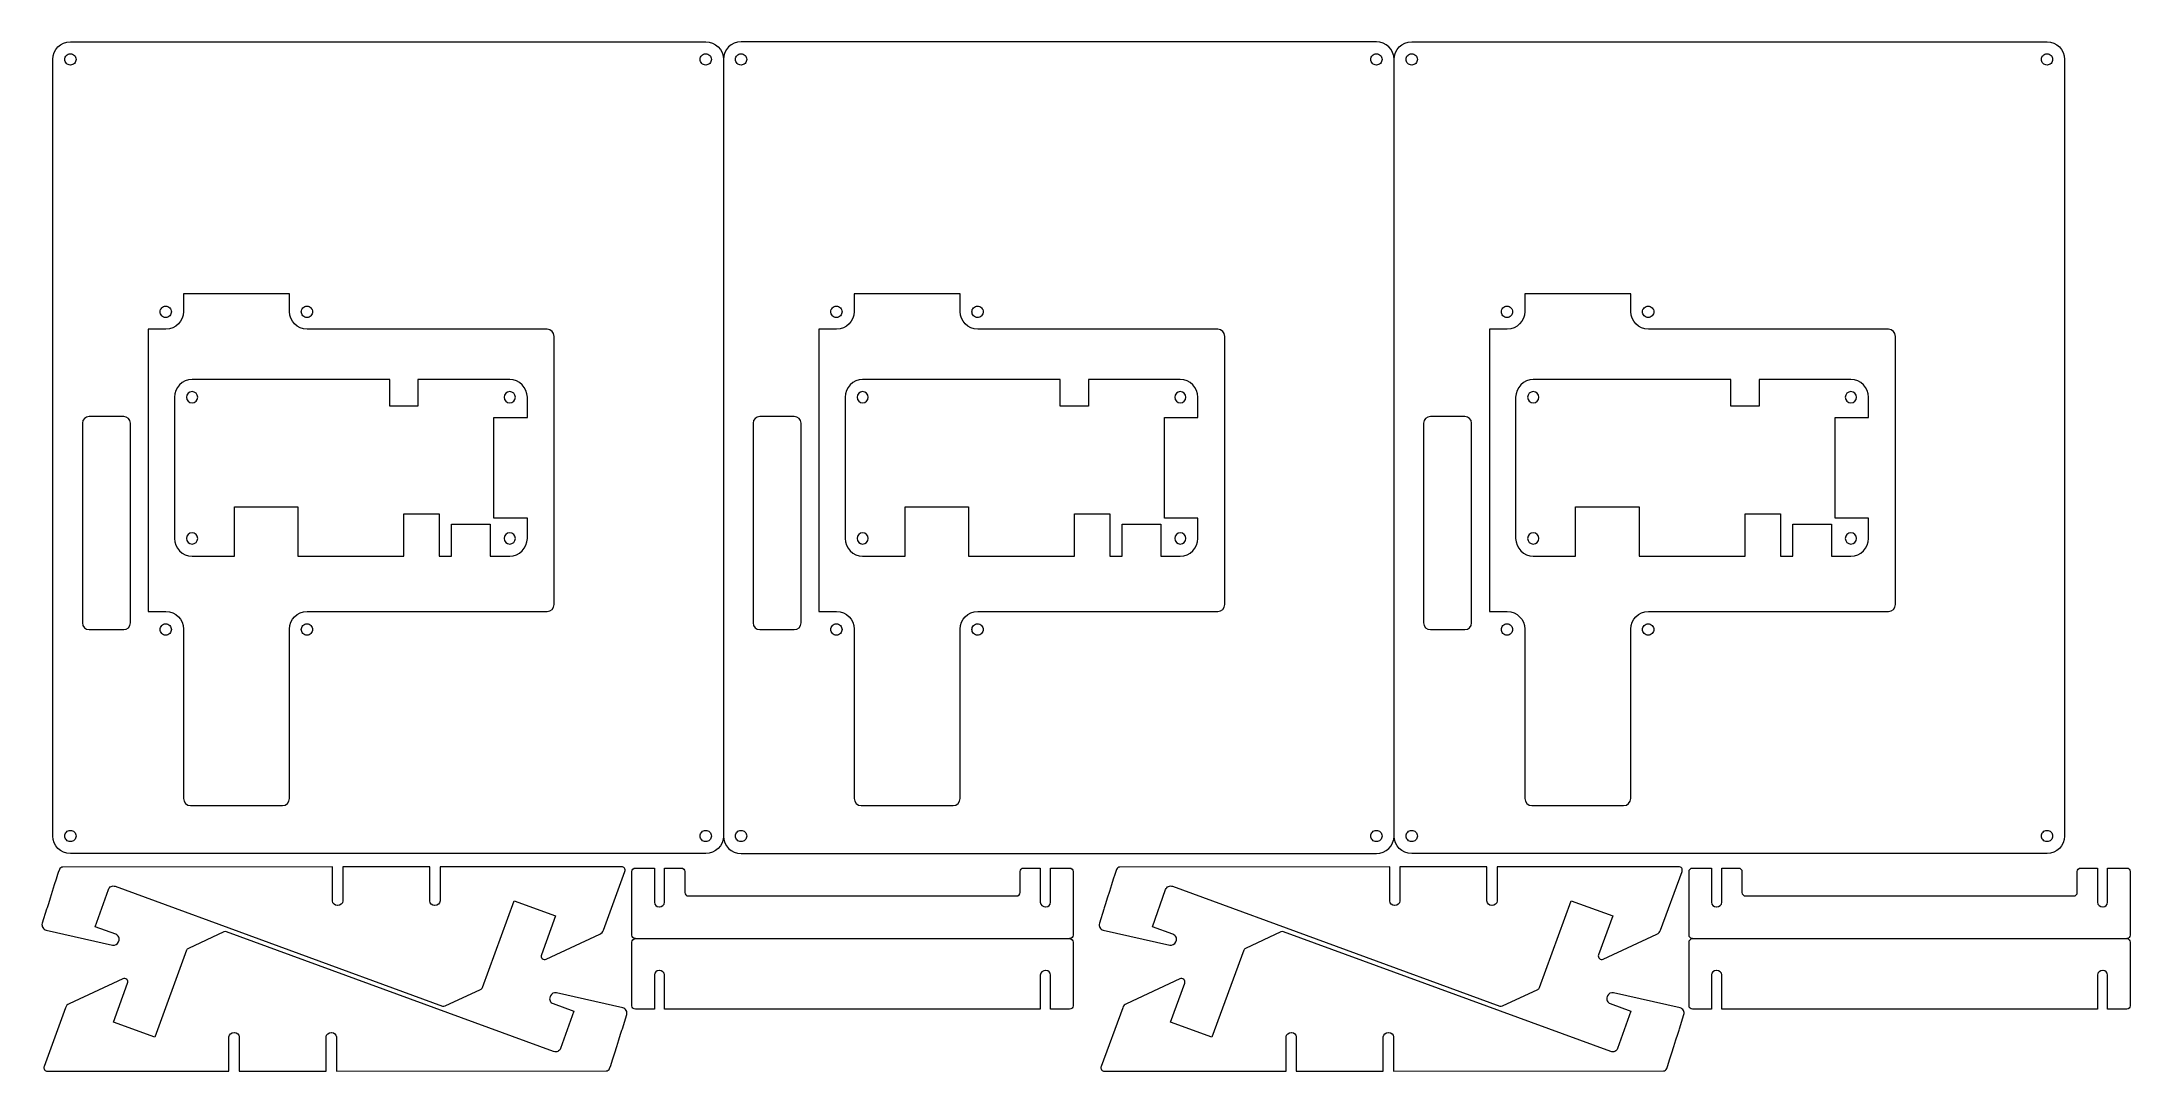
# Model space of a CAD drawing. Header units: millimetres. Extents: x -298 to 294, y -147 to 145.
import ezdxf

# ---------------------------------------------------------------- set-up
doc = ezdxf.new("R2010")
doc.units = ezdxf.units.MM
doc.header["$MEASUREMENT"] = 0
doc.layers.add('Layer 1', color=7, linetype='Continuous')

msp = doc.modelspace()

# ---------------------------------------------------------------- linework, layer by layer
at = {"layer": 'Layer 1', "color": 250, "lineweight": 9}
for points, knots in [([(-105, -79.9998), (-105, -79.9998), (-105, 139.9997), (-105, 139.9997), (-105, 139.9997), (-105, 142.77), (-107.2304, 145), (-110.0005, 145), (-110.0005, 145), (-110.0005, 145), (-289.9996, 145), (-289.9996, 145), (-289.9996, 145), (-292.7698, 145), (-295, 142.7701), (-295, 139.9998), (-295, 139.9998), (-295, 139.9998), (-295, -79.9998), (-295, -79.9998), (-295, -79.9998), (-295, -82.7703), (-292.7697, -84.9999), (-289.9995, -84.9999), (-289.9995, -84.9999), (-289.9995, -84.9999), (-110.0005, -84.9999), (-110.0005, -84.9999), (-110.0005, -84.9999), (-107.2304, -84.9999), (-105, -82.77), (-105, -79.9998)], [0, 0, 0, 0, 0.11111111, 0.11111111, 0.11111111, 0.11111111, 0.22222222, 0.22222222, 0.22222222, 0.22222222, 0.33333333, 0.33333333, 0.33333333, 0.33333333, 0.44444444, 0.44444444, 0.44444444, 0.44444444, 0.55555556, 0.55555556, 0.55555556, 0.55555556, 0.66666667, 0.66666667, 0.66666667, 0.66666667, 0.77777778, 0.77777778, 0.77777778, 0.77777778, 1, 1, 1, 1]), ([(85, 139.9997), (85, 142.77), (82.7696, 145), (79.9995, 145), (79.9995, 145), (79.9995, 145), (-99.9996, 145), (-99.9996, 145), (-99.9996, 145), (-102.7698, 145), (-105, 142.7701), (-105, 139.9998)], [0, 0, 0, 0, 0.25, 0.25, 0.25, 0.25, 0.5, 0.5, 0.5, 0.5, 1, 1, 1, 1]), ([(275, -79.9998), (275, -79.9998), (275, 139.9997), (275, 139.9997), (275, 139.9997), (275, 142.77), (272.7696, 145), (269.9995, 145), (269.9995, 145), (269.9995, 145), (90.0004, 145), (90.0004, 145), (90.0004, 145), (87.2302, 145), (85, 142.7701), (85, 139.9998), (85, 139.9998), (85, 139.9998), (85, -79.9998), (85, -79.9998), (85, -79.9998), (85, -82.7703), (87.2303, -84.9999), (90.0005, -84.9999), (90.0005, -84.9999), (90.0005, -84.9999), (269.9995, -84.9999), (269.9995, -84.9999), (269.9995, -84.9999), (272.7696, -84.9999), (275, -82.77), (275, -79.9998)], [0, 0, 0, 0, 0.11111111, 0.11111111, 0.11111111, 0.11111111, 0.22222222, 0.22222222, 0.22222222, 0.22222222, 0.33333333, 0.33333333, 0.33333333, 0.33333333, 0.44444444, 0.44444444, 0.44444444, 0.44444444, 0.55555556, 0.55555556, 0.55555556, 0.55555556, 0.66666667, 0.66666667, 0.66666667, 0.66666667, 0.77777778, 0.77777778, 0.77777778, 0.77777778, 1, 1, 1, 1]), ([(-290.0003, 138.4001), (-289.5801, 138.4001), (-289.164, 138.5725), (-288.868, 138.8683), (-288.868, 138.8683), (-288.5721, 139.1654), (-288.4, 139.5813), (-288.4, 139.9997), (-288.4, 139.9997), (-288.4001, 140.4194), (-288.572, 140.8354), (-288.868, 141.1313), (-288.868, 141.1313), (-289.164, 141.4268), (-289.5801, 141.6001), (-290.0002, 141.6001), (-290.0002, 141.6001), (-290.4188, 141.6001), (-290.8349, 141.427), (-291.1309, 141.1313), (-291.1309, 141.1313), (-291.428, 140.8354), (-291.6, 140.4195), (-291.6, 139.9997), (-291.6, 139.9997), (-291.6, 139.5813), (-291.428, 139.1654), (-291.1309, 138.8683), (-291.1309, 138.8683), (-290.8349, 138.5723), (-290.4188, 138.4001), (-290.0003, 138.4001)], [0, 0, 0, 0, 0.11111111, 0.11111111, 0.11111111, 0.11111111, 0.22222222, 0.22222222, 0.22222222, 0.22222222, 0.33333333, 0.33333333, 0.33333333, 0.33333333, 0.44444444, 0.44444444, 0.44444444, 0.44444444, 0.55555556, 0.55555556, 0.55555556, 0.55555556, 0.66666667, 0.66666667, 0.66666667, 0.66666667, 0.77777778, 0.77777778, 0.77777778, 0.77777778, 1, 1, 1, 1]), ([(-109.9998, 138.4001), (-109.5813, 138.4001), (-109.1651, 138.5725), (-108.8692, 138.8683), (-108.8692, 138.8683), (-108.572, 139.1653), (-108.4, 139.5813), (-108.4, 139.9997), (-108.4, 139.9997), (-108.4, 140.4194), (-108.572, 140.8354), (-108.8692, 141.1312), (-108.8692, 141.1312), (-109.1651, 141.4268), (-109.5813, 141.6001), (-109.9998, 141.6001), (-109.9998, 141.6001), (-110.4184, 141.6001), (-110.8361, 141.427), (-111.1321, 141.1312), (-111.1321, 141.1312), (-111.428, 140.8354), (-111.6, 140.4195), (-111.6, 139.9997), (-111.6, 139.9997), (-111.6, 139.5813), (-111.428, 139.1654), (-111.1321, 138.8683), (-111.1321, 138.8683), (-110.8361, 138.5723), (-110.4184, 138.4001), (-109.9998, 138.4001)], [0, 0, 0, 0, 0.11111111, 0.11111111, 0.11111111, 0.11111111, 0.22222222, 0.22222222, 0.22222222, 0.22222222, 0.33333333, 0.33333333, 0.33333333, 0.33333333, 0.44444444, 0.44444444, 0.44444444, 0.44444444, 0.55555556, 0.55555556, 0.55555556, 0.55555556, 0.66666667, 0.66666667, 0.66666667, 0.66666667, 0.77777778, 0.77777778, 0.77777778, 0.77777778, 1, 1, 1, 1]), ([(-100.0003, 138.4001), (-99.5801, 138.4001), (-99.164, 138.5725), (-98.868, 138.8683), (-98.868, 138.8683), (-98.5721, 139.1654), (-98.4, 139.5813), (-98.4, 139.9997), (-98.4, 139.9997), (-98.4001, 140.4194), (-98.572, 140.8354), (-98.868, 141.1313), (-98.868, 141.1313), (-99.164, 141.4268), (-99.5801, 141.6001), (-100.0002, 141.6001), (-100.0002, 141.6001), (-100.4188, 141.6001), (-100.8349, 141.427), (-101.1309, 141.1313), (-101.1309, 141.1313), (-101.428, 140.8354), (-101.6, 140.4195), (-101.6, 139.9997), (-101.6, 139.9997), (-101.6, 139.5813), (-101.428, 139.1654), (-101.1309, 138.8683), (-101.1309, 138.8683), (-100.8349, 138.5723), (-100.4188, 138.4001), (-100.0003, 138.4001)], [0, 0, 0, 0, 0.11111111, 0.11111111, 0.11111111, 0.11111111, 0.22222222, 0.22222222, 0.22222222, 0.22222222, 0.33333333, 0.33333333, 0.33333333, 0.33333333, 0.44444444, 0.44444444, 0.44444444, 0.44444444, 0.55555556, 0.55555556, 0.55555556, 0.55555556, 0.66666667, 0.66666667, 0.66666667, 0.66666667, 0.77777778, 0.77777778, 0.77777778, 0.77777778, 1, 1, 1, 1]), ([(80.0002, 138.4001), (80.4187, 138.4001), (80.8349, 138.5725), (81.1308, 138.8683), (81.1308, 138.8683), (81.428, 139.1653), (81.6, 139.5813), (81.6, 139.9997), (81.6, 139.9997), (81.6, 140.4194), (81.428, 140.8354), (81.1308, 141.1312), (81.1308, 141.1312), (80.8349, 141.4268), (80.4187, 141.6001), (80.0002, 141.6001), (80.0002, 141.6001), (79.5816, 141.6001), (79.1639, 141.427), (78.8679, 141.1312), (78.8679, 141.1312), (78.572, 140.8354), (78.4, 140.4195), (78.4, 139.9997), (78.4, 139.9997), (78.4, 139.5813), (78.572, 139.1654), (78.8679, 138.8683), (78.8679, 138.8683), (79.1639, 138.5723), (79.5816, 138.4001), (80.0002, 138.4001)], [0, 0, 0, 0, 0.11111111, 0.11111111, 0.11111111, 0.11111111, 0.22222222, 0.22222222, 0.22222222, 0.22222222, 0.33333333, 0.33333333, 0.33333333, 0.33333333, 0.44444444, 0.44444444, 0.44444444, 0.44444444, 0.55555556, 0.55555556, 0.55555556, 0.55555556, 0.66666667, 0.66666667, 0.66666667, 0.66666667, 0.77777778, 0.77777778, 0.77777778, 0.77777778, 1, 1, 1, 1]), ([(89.9997, 138.4001), (90.4199, 138.4001), (90.836, 138.5725), (91.132, 138.8683), (91.132, 138.8683), (91.4279, 139.1654), (91.6, 139.5813), (91.6, 139.9997), (91.6, 139.9997), (91.5999, 140.4194), (91.428, 140.8354), (91.132, 141.1313), (91.132, 141.1313), (90.836, 141.4268), (90.4199, 141.6001), (89.9998, 141.6001), (89.9998, 141.6001), (89.5812, 141.6001), (89.1651, 141.427), (88.8691, 141.1313), (88.8691, 141.1313), (88.572, 140.8354), (88.4, 140.4195), (88.4, 139.9997), (88.4, 139.9997), (88.4, 139.5813), (88.572, 139.1654), (88.8691, 138.8683), (88.8691, 138.8683), (89.1651, 138.5723), (89.5812, 138.4001), (89.9997, 138.4001)], [0, 0, 0, 0, 0.11111111, 0.11111111, 0.11111111, 0.11111111, 0.22222222, 0.22222222, 0.22222222, 0.22222222, 0.33333333, 0.33333333, 0.33333333, 0.33333333, 0.44444444, 0.44444444, 0.44444444, 0.44444444, 0.55555556, 0.55555556, 0.55555556, 0.55555556, 0.66666667, 0.66666667, 0.66666667, 0.66666667, 0.77777778, 0.77777778, 0.77777778, 0.77777778, 1, 1, 1, 1]), ([(270.0002, 138.4001), (270.4187, 138.4001), (270.8349, 138.5725), (271.1308, 138.8683), (271.1308, 138.8683), (271.428, 139.1653), (271.6, 139.5813), (271.6, 139.9997), (271.6, 139.9997), (271.6, 140.4194), (271.428, 140.8354), (271.1308, 141.1312), (271.1308, 141.1312), (270.8349, 141.4268), (270.4187, 141.6001), (270.0002, 141.6001), (270.0002, 141.6001), (269.5816, 141.6001), (269.1639, 141.427), (268.8679, 141.1312), (268.8679, 141.1312), (268.572, 140.8354), (268.4, 140.4195), (268.4, 139.9997), (268.4, 139.9997), (268.4, 139.5813), (268.572, 139.1654), (268.8679, 138.8683), (268.8679, 138.8683), (269.1639, 138.5723), (269.5816, 138.4001), (270.0002, 138.4001)], [0, 0, 0, 0, 0.11111111, 0.11111111, 0.11111111, 0.11111111, 0.22222222, 0.22222222, 0.22222222, 0.22222222, 0.33333333, 0.33333333, 0.33333333, 0.33333333, 0.44444444, 0.44444444, 0.44444444, 0.44444444, 0.55555556, 0.55555556, 0.55555556, 0.55555556, 0.66666667, 0.66666667, 0.66666667, 0.66666667, 0.77777778, 0.77777778, 0.77777778, 0.77777778, 1, 1, 1, 1]), ([(-152.9453, 15.8951), (-152.9453, 15.8951), (-152.9453, -14.4), (-152.9453, -14.4), (-152.9453, -14.4), (-152.9453, -15.5016), (-153.8437, -16.4), (-154.9453, -16.4), (-154.9453, -16.4), (-154.9453, -16.4), (-217.9453, -16.4), (-217.9453, -16.4), (-217.9453, -16.4), (-217.9453, -16.4), (-217.9453, -16.4042), (-217.9453, -16.4042), (-217.9453, -16.4042), (-217.9453, -16.4042), (-222.9453, -16.4042), (-222.9453, -16.4042), (-222.9453, -16.4042), (-225.6953, -16.4042), (-227.9453, -18.6543), (-227.9453, -21.4042), (-227.9453, -21.4042), (-227.9453, -21.4042), (-227.9453, -69.3834), (-227.9453, -69.3834), (-227.9453, -69.3834), (-227.9453, -70.485), (-228.8437, -71.3834), (-229.9453, -71.3834), (-229.9453, -71.3834), (-229.9453, -71.3834), (-255.9453, -71.3834), (-255.9453, -71.3834), (-255.9453, -71.3834), (-257.0469, -71.3834), (-257.9453, -70.485), (-257.9453, -69.3834), (-257.9453, -69.3834), (-257.9453, -69.3834), (-257.9453, -21.4042), (-257.9453, -21.4042), (-257.9453, -21.4042), (-257.9453, -18.6542), (-260.1953, -16.4042), (-262.9453, -16.4042), (-262.9453, -16.4042), (-262.9453, -16.4042), (-267.9453, -16.4042), (-267.9453, -16.4042), (-267.9453, -16.4042), (-267.9453, -16.4042), (-267.9453, 63.5958), (-267.9453, 63.5958), (-267.9453, 63.5958), (-267.9453, 63.5958), (-262.9453, 63.5958), (-262.9453, 63.5958), (-262.9453, 63.5958), (-260.1952, 63.5958), (-257.9453, 65.8458), (-257.9453, 68.5958), (-257.9453, 68.5958), (-257.9453, 68.5958), (-257.9453, 73.5958), (-257.9453, 73.5958), (-257.9453, 73.5958), (-257.9453, 73.5958), (-227.9453, 73.5958), (-227.9453, 73.5958), (-227.9453, 73.5958), (-227.9453, 73.5958), (-227.9453, 68.5958), (-227.9453, 68.5958), (-227.9453, 68.5958), (-227.9453, 65.8458), (-225.6954, 63.5958), (-222.9453, 63.5958), (-222.9453, 63.5958), (-222.9453, 63.5958), (-217.9453, 63.5958), (-217.9453, 63.5958), (-217.9453, 63.5958), (-217.9453, 63.5958), (-154.9355, 63.5428), (-154.9355, 63.5428), (-154.9355, 63.5428), (-153.8344, 63.5419), (-152.937, 62.6435), (-152.9372, 61.5424), (-152.9372, 61.5424), (-152.9372, 61.5424), (-152.9453, 15.8951), (-152.9453, 15.8951)], [0, 0, 0, 0, 0.04, 0.04, 0.04, 0.04, 0.08, 0.08, 0.08, 0.08, 0.12, 0.12, 0.12, 0.12, 0.16, 0.16, 0.16, 0.16, 0.2, 0.2, 0.2, 0.2, 0.24, 0.24, 0.24, 0.24, 0.28, 0.28, 0.28, 0.28, 0.32, 0.32, 0.32, 0.32, 0.36, 0.36, 0.36, 0.36, 0.4, 0.4, 0.4, 0.4, 0.44, 0.44, 0.44, 0.44, 0.48, 0.48, 0.48, 0.48, 0.52, 0.52, 0.52, 0.52, 0.56, 0.56, 0.56, 0.56, 0.6, 0.6, 0.6, 0.6, 0.64, 0.64, 0.64, 0.64, 0.68, 0.68, 0.68, 0.68, 0.72, 0.72, 0.72, 0.72, 0.76, 0.76, 0.76, 0.76, 0.8, 0.8, 0.8, 0.8, 0.84, 0.84, 0.84, 0.84, 0.88, 0.88, 0.88, 0.88, 0.92, 0.92, 0.92, 0.92, 1, 1, 1, 1]), ([(37.0547, 15.8951), (37.0547, 15.8951), (37.0547, -14.4), (37.0547, -14.4), (37.0547, -14.4), (37.0547, -15.5016), (36.1563, -16.4), (35.0547, -16.4), (35.0547, -16.4), (35.0547, -16.4), (-27.9453, -16.4), (-27.9453, -16.4), (-27.9453, -16.4), (-27.9453, -16.4), (-27.9453, -16.4042), (-27.9453, -16.4042), (-27.9453, -16.4042), (-27.9453, -16.4042), (-32.9453, -16.4042), (-32.9453, -16.4042), (-32.9453, -16.4042), (-35.6953, -16.4042), (-37.9453, -18.6543), (-37.9453, -21.4042), (-37.9453, -21.4042), (-37.9453, -21.4042), (-37.9453, -69.3834), (-37.9453, -69.3834), (-37.9453, -69.3834), (-37.9453, -70.485), (-38.8437, -71.3834), (-39.9453, -71.3834), (-39.9453, -71.3834), (-39.9453, -71.3834), (-65.9453, -71.3834), (-65.9453, -71.3834), (-65.9453, -71.3834), (-67.0469, -71.3834), (-67.9453, -70.485), (-67.9453, -69.3834), (-67.9453, -69.3834), (-67.9453, -69.3834), (-67.9453, -21.4042), (-67.9453, -21.4042), (-67.9453, -21.4042), (-67.9453, -18.6542), (-70.1953, -16.4042), (-72.9453, -16.4042), (-72.9453, -16.4042), (-72.9453, -16.4042), (-77.9453, -16.4042), (-77.9453, -16.4042), (-77.9453, -16.4042), (-77.9453, -16.4042), (-77.9453, 63.5958), (-77.9453, 63.5958), (-77.9453, 63.5958), (-77.9453, 63.5958), (-72.9453, 63.5958), (-72.9453, 63.5958), (-72.9453, 63.5958), (-70.1952, 63.5958), (-67.9453, 65.8458), (-67.9453, 68.5958), (-67.9453, 68.5958), (-67.9453, 68.5958), (-67.9453, 73.5958), (-67.9453, 73.5958), (-67.9453, 73.5958), (-67.9453, 73.5958), (-37.9453, 73.5958), (-37.9453, 73.5958), (-37.9453, 73.5958), (-37.9453, 73.5958), (-37.9453, 68.5958), (-37.9453, 68.5958), (-37.9453, 68.5958), (-37.9453, 65.8458), (-35.6954, 63.5958), (-32.9453, 63.5958), (-32.9453, 63.5958), (-32.9453, 63.5958), (-27.9453, 63.5958), (-27.9453, 63.5958), (-27.9453, 63.5958), (-27.9453, 63.5958), (35.0645, 63.5428), (35.0645, 63.5428), (35.0645, 63.5428), (36.1656, 63.5419), (37.063, 62.6435), (37.0628, 61.5424), (37.0628, 61.5424), (37.0628, 61.5424), (37.0547, 15.8951), (37.0547, 15.8951)], [0, 0, 0, 0, 0.04, 0.04, 0.04, 0.04, 0.08, 0.08, 0.08, 0.08, 0.12, 0.12, 0.12, 0.12, 0.16, 0.16, 0.16, 0.16, 0.2, 0.2, 0.2, 0.2, 0.24, 0.24, 0.24, 0.24, 0.28, 0.28, 0.28, 0.28, 0.32, 0.32, 0.32, 0.32, 0.36, 0.36, 0.36, 0.36, 0.4, 0.4, 0.4, 0.4, 0.44, 0.44, 0.44, 0.44, 0.48, 0.48, 0.48, 0.48, 0.52, 0.52, 0.52, 0.52, 0.56, 0.56, 0.56, 0.56, 0.6, 0.6, 0.6, 0.6, 0.64, 0.64, 0.64, 0.64, 0.68, 0.68, 0.68, 0.68, 0.72, 0.72, 0.72, 0.72, 0.76, 0.76, 0.76, 0.76, 0.8, 0.8, 0.8, 0.8, 0.84, 0.84, 0.84, 0.84, 0.88, 0.88, 0.88, 0.88, 0.92, 0.92, 0.92, 0.92, 1, 1, 1, 1]), ([(227.0547, 15.8951), (227.0547, 15.8951), (227.0547, -14.4), (227.0547, -14.4), (227.0547, -14.4), (227.0547, -15.5016), (226.1563, -16.4), (225.0547, -16.4), (225.0547, -16.4), (225.0547, -16.4), (162.0547, -16.4), (162.0547, -16.4), (162.0547, -16.4), (162.0547, -16.4), (162.0547, -16.4042), (162.0547, -16.4042), (162.0547, -16.4042), (162.0547, -16.4042), (157.0547, -16.4042), (157.0547, -16.4042), (157.0547, -16.4042), (154.3047, -16.4042), (152.0547, -18.6543), (152.0547, -21.4042), (152.0547, -21.4042), (152.0547, -21.4042), (152.0547, -69.3834), (152.0547, -69.3834), (152.0547, -69.3834), (152.0547, -70.485), (151.1563, -71.3834), (150.0547, -71.3834), (150.0547, -71.3834), (150.0547, -71.3834), (124.0547, -71.3834), (124.0547, -71.3834), (124.0547, -71.3834), (122.9531, -71.3834), (122.0547, -70.485), (122.0547, -69.3834), (122.0547, -69.3834), (122.0547, -69.3834), (122.0547, -21.4042), (122.0547, -21.4042), (122.0547, -21.4042), (122.0547, -18.6542), (119.8047, -16.4042), (117.0547, -16.4042), (117.0547, -16.4042), (117.0547, -16.4042), (112.0547, -16.4042), (112.0547, -16.4042), (112.0547, -16.4042), (112.0547, -16.4042), (112.0547, 63.5958), (112.0547, 63.5958), (112.0547, 63.5958), (112.0547, 63.5958), (117.0547, 63.5958), (117.0547, 63.5958), (117.0547, 63.5958), (119.8048, 63.5958), (122.0547, 65.8458), (122.0547, 68.5958), (122.0547, 68.5958), (122.0547, 68.5958), (122.0547, 73.5958), (122.0547, 73.5958), (122.0547, 73.5958), (122.0547, 73.5958), (152.0547, 73.5958), (152.0547, 73.5958), (152.0547, 73.5958), (152.0547, 73.5958), (152.0547, 68.5958), (152.0547, 68.5958), (152.0547, 68.5958), (152.0547, 65.8458), (154.3046, 63.5958), (157.0547, 63.5958), (157.0547, 63.5958), (157.0547, 63.5958), (162.0547, 63.5958), (162.0547, 63.5958), (162.0547, 63.5958), (162.0547, 63.5958), (225.0645, 63.5428), (225.0645, 63.5428), (225.0645, 63.5428), (226.1656, 63.5419), (227.063, 62.6435), (227.0628, 61.5424), (227.0628, 61.5424), (227.0628, 61.5424), (227.0547, 15.8951), (227.0547, 15.8951)], [0, 0, 0, 0, 0.04, 0.04, 0.04, 0.04, 0.08, 0.08, 0.08, 0.08, 0.12, 0.12, 0.12, 0.12, 0.16, 0.16, 0.16, 0.16, 0.2, 0.2, 0.2, 0.2, 0.24, 0.24, 0.24, 0.24, 0.28, 0.28, 0.28, 0.28, 0.32, 0.32, 0.32, 0.32, 0.36, 0.36, 0.36, 0.36, 0.4, 0.4, 0.4, 0.4, 0.44, 0.44, 0.44, 0.44, 0.48, 0.48, 0.48, 0.48, 0.52, 0.52, 0.52, 0.52, 0.56, 0.56, 0.56, 0.56, 0.6, 0.6, 0.6, 0.6, 0.64, 0.64, 0.64, 0.64, 0.68, 0.68, 0.68, 0.68, 0.72, 0.72, 0.72, 0.72, 0.76, 0.76, 0.76, 0.76, 0.8, 0.8, 0.8, 0.8, 0.84, 0.84, 0.84, 0.84, 0.88, 0.88, 0.88, 0.88, 0.92, 0.92, 0.92, 0.92, 1, 1, 1, 1]), ([(-261.4, 68.5005), (-261.4, 68.9192), (-261.5734, 69.3352), (-261.869, 69.6311), (-261.869, 69.6311), (-262.1646, 69.9269), (-262.5818, 70.1001), (-263.0002, 70.1001), (-263.0002, 70.1001), (-263.4182, 70.1), (-263.8355, 69.9269), (-264.1311, 69.6311), (-264.1311, 69.6311), (-264.4267, 69.3352), (-264.6, 68.9192), (-264.6, 68.5006), (-264.6, 68.5006), (-264.6, 68.0808), (-264.4269, 67.6649), (-264.1311, 67.369), (-264.1311, 67.369), (-263.8353, 67.0732), (-263.4185, 66.9001), (-263.0002, 66.9001), (-263.0002, 66.9001), (-262.5818, 66.9), (-262.1648, 67.0732), (-261.869, 67.369), (-261.869, 67.369), (-261.5732, 67.6648), (-261.4, 68.0809), (-261.4, 68.5005)], [0, 0, 0, 0, 0.11111111, 0.11111111, 0.11111111, 0.11111111, 0.22222222, 0.22222222, 0.22222222, 0.22222222, 0.33333333, 0.33333333, 0.33333333, 0.33333333, 0.44444444, 0.44444444, 0.44444444, 0.44444444, 0.55555556, 0.55555556, 0.55555556, 0.55555556, 0.66666667, 0.66666667, 0.66666667, 0.66666667, 0.77777778, 0.77777778, 0.77777778, 0.77777778, 1, 1, 1, 1]), ([(-221.4, 68.5005), (-221.4, 68.9192), (-221.5734, 69.3352), (-221.869, 69.631), (-221.869, 69.631), (-222.1646, 69.9268), (-222.5818, 70.1), (-223.0002, 70.1), (-223.0002, 70.1), (-223.4182, 70.1), (-223.8355, 69.9268), (-224.1311, 69.631), (-224.1311, 69.631), (-224.4267, 69.3352), (-224.6, 68.9192), (-224.6, 68.5006), (-224.6, 68.5006), (-224.6, 68.0808), (-224.4269, 67.6649), (-224.1311, 67.3691), (-224.1311, 67.3691), (-223.8353, 67.0733), (-223.4185, 66.9001), (-223.0002, 66.9001), (-223.0002, 66.9001), (-222.5818, 66.9), (-222.1648, 67.0733), (-221.869, 67.3691), (-221.869, 67.3691), (-221.5732, 67.6648), (-221.4, 68.0809), (-221.4, 68.5005)], [0, 0, 0, 0, 0.11111111, 0.11111111, 0.11111111, 0.11111111, 0.22222222, 0.22222222, 0.22222222, 0.22222222, 0.33333333, 0.33333333, 0.33333333, 0.33333333, 0.44444444, 0.44444444, 0.44444444, 0.44444444, 0.55555556, 0.55555556, 0.55555556, 0.55555556, 0.66666667, 0.66666667, 0.66666667, 0.66666667, 0.77777778, 0.77777778, 0.77777778, 0.77777778, 1, 1, 1, 1]), ([(-71.4, 68.5005), (-71.4, 68.9192), (-71.5734, 69.3352), (-71.869, 69.6311), (-71.869, 69.6311), (-72.1646, 69.9269), (-72.5818, 70.1001), (-73.0002, 70.1001), (-73.0002, 70.1001), (-73.4182, 70.1), (-73.8355, 69.9269), (-74.1311, 69.6311), (-74.1311, 69.6311), (-74.4267, 69.3352), (-74.6, 68.9192), (-74.6, 68.5006), (-74.6, 68.5006), (-74.6, 68.0808), (-74.4269, 67.6649), (-74.1311, 67.369), (-74.1311, 67.369), (-73.8353, 67.0732), (-73.4185, 66.9001), (-73.0002, 66.9001), (-73.0002, 66.9001), (-72.5818, 66.9), (-72.1648, 67.0732), (-71.869, 67.369), (-71.869, 67.369), (-71.5732, 67.6648), (-71.4, 68.0809), (-71.4, 68.5005)], [0, 0, 0, 0, 0.11111111, 0.11111111, 0.11111111, 0.11111111, 0.22222222, 0.22222222, 0.22222222, 0.22222222, 0.33333333, 0.33333333, 0.33333333, 0.33333333, 0.44444444, 0.44444444, 0.44444444, 0.44444444, 0.55555556, 0.55555556, 0.55555556, 0.55555556, 0.66666667, 0.66666667, 0.66666667, 0.66666667, 0.77777778, 0.77777778, 0.77777778, 0.77777778, 1, 1, 1, 1]), ([(-31.4, 68.5005), (-31.4, 68.9192), (-31.5734, 69.3352), (-31.869, 69.631), (-31.869, 69.631), (-32.1646, 69.9268), (-32.5818, 70.1), (-33.0002, 70.1), (-33.0002, 70.1), (-33.4182, 70.1), (-33.8355, 69.9268), (-34.1311, 69.631), (-34.1311, 69.631), (-34.4267, 69.3352), (-34.6, 68.9192), (-34.6, 68.5006), (-34.6, 68.5006), (-34.6, 68.0808), (-34.4269, 67.6649), (-34.1311, 67.3691), (-34.1311, 67.3691), (-33.8353, 67.0733), (-33.4185, 66.9001), (-33.0002, 66.9001), (-33.0002, 66.9001), (-32.5818, 66.9), (-32.1648, 67.0733), (-31.869, 67.3691), (-31.869, 67.3691), (-31.5732, 67.6648), (-31.4, 68.0809), (-31.4, 68.5005)], [0, 0, 0, 0, 0.11111111, 0.11111111, 0.11111111, 0.11111111, 0.22222222, 0.22222222, 0.22222222, 0.22222222, 0.33333333, 0.33333333, 0.33333333, 0.33333333, 0.44444444, 0.44444444, 0.44444444, 0.44444444, 0.55555556, 0.55555556, 0.55555556, 0.55555556, 0.66666667, 0.66666667, 0.66666667, 0.66666667, 0.77777778, 0.77777778, 0.77777778, 0.77777778, 1, 1, 1, 1]), ([(118.6, 68.5005), (118.6, 68.9192), (118.4266, 69.3352), (118.131, 69.6311), (118.131, 69.6311), (117.8354, 69.9269), (117.4182, 70.1001), (116.9998, 70.1001), (116.9998, 70.1001), (116.5818, 70.1), (116.1645, 69.9269), (115.8689, 69.6311), (115.8689, 69.6311), (115.5733, 69.3352), (115.4, 68.9192), (115.4, 68.5006), (115.4, 68.5006), (115.4, 68.0808), (115.5731, 67.6649), (115.8689, 67.369), (115.8689, 67.369), (116.1647, 67.0732), (116.5815, 66.9001), (116.9998, 66.9001), (116.9998, 66.9001), (117.4182, 66.9), (117.8352, 67.0732), (118.131, 67.369), (118.131, 67.369), (118.4268, 67.6648), (118.6, 68.0809), (118.6, 68.5005)], [0, 0, 0, 0, 0.11111111, 0.11111111, 0.11111111, 0.11111111, 0.22222222, 0.22222222, 0.22222222, 0.22222222, 0.33333333, 0.33333333, 0.33333333, 0.33333333, 0.44444444, 0.44444444, 0.44444444, 0.44444444, 0.55555556, 0.55555556, 0.55555556, 0.55555556, 0.66666667, 0.66666667, 0.66666667, 0.66666667, 0.77777778, 0.77777778, 0.77777778, 0.77777778, 1, 1, 1, 1]), ([(158.6, 68.5005), (158.6, 68.9192), (158.4266, 69.3352), (158.131, 69.631), (158.131, 69.631), (157.8354, 69.9268), (157.4182, 70.1), (156.9998, 70.1), (156.9998, 70.1), (156.5818, 70.1), (156.1645, 69.9268), (155.8689, 69.631), (155.8689, 69.631), (155.5733, 69.3352), (155.4, 68.9192), (155.4, 68.5006), (155.4, 68.5006), (155.4, 68.0808), (155.5731, 67.6649), (155.8689, 67.3691), (155.8689, 67.3691), (156.1647, 67.0733), (156.5815, 66.9001), (156.9998, 66.9001), (156.9998, 66.9001), (157.4182, 66.9), (157.8352, 67.0733), (158.131, 67.3691), (158.131, 67.3691), (158.4268, 67.6648), (158.6, 68.0809), (158.6, 68.5005)], [0, 0, 0, 0, 0.11111111, 0.11111111, 0.11111111, 0.11111111, 0.22222222, 0.22222222, 0.22222222, 0.22222222, 0.33333333, 0.33333333, 0.33333333, 0.33333333, 0.44444444, 0.44444444, 0.44444444, 0.44444444, 0.55555556, 0.55555556, 0.55555556, 0.55555556, 0.66666667, 0.66666667, 0.66666667, 0.66666667, 0.77777778, 0.77777778, 0.77777778, 0.77777778, 1, 1, 1, 1]), ([(-255.5467, 49.2959), (-255.5467, 49.2959), (-199.5467, 49.2959), (-199.5467, 49.2959), (-199.5467, 49.2959), (-199.5467, 49.2959), (-199.5467, 41.7959), (-199.5467, 41.7959), (-199.5467, 41.7959), (-199.5467, 41.7959), (-191.5467, 41.7959), (-191.5467, 41.7959), (-191.5467, 41.7959), (-191.5467, 41.7959), (-191.5467, 49.2959), (-191.5467, 49.2959), (-191.5467, 49.2959), (-191.5467, 49.2959), (-165.5467, 49.2959), (-165.5467, 49.2959), (-165.5467, 49.2959), (-162.7967, 49.2959), (-160.5467, 47.0459), (-160.5467, 44.2959), (-160.5467, 44.2959), (-160.5467, 44.2959), (-160.5467, 38.5459), (-160.5467, 38.5459), (-160.5467, 38.5459), (-160.5467, 38.5459), (-170.0467, 38.5459), (-170.0467, 38.5459), (-170.0467, 38.5459), (-170.0467, 38.5459), (-170.0467, 10.0459), (-170.0467, 10.0459), (-170.0467, 10.0459), (-170.0467, 10.0459), (-160.5467, 10.0459), (-160.5467, 10.0459), (-160.5467, 10.0459), (-160.5467, 10.0459), (-160.5467, 4.296), (-160.5467, 4.296), (-160.5467, 4.296), (-160.5467, 1.546), (-162.7967, -0.7041), (-165.5467, -0.7041), (-165.5467, -0.7041), (-165.5467, -0.7041), (-171.0467, -0.7041), (-171.0467, -0.7041), (-171.0467, -0.7041), (-171.0467, -0.7041), (-171.0467, 8.2959), (-171.0467, 8.2959), (-171.0467, 8.2959), (-171.0467, 8.2959), (-182.0467, 8.2959), (-182.0467, 8.2959), (-182.0467, 8.2959), (-182.0467, 8.2959), (-182.0467, -0.7041), (-182.0467, -0.7041), (-182.0467, -0.7041), (-182.0467, -0.7041), (-185.5467, -0.7041), (-185.5467, -0.7041), (-185.5467, -0.7041), (-185.5467, -0.7041), (-185.5467, 11.2959), (-185.5467, 11.2959), (-185.5467, 11.2959), (-185.5467, 11.2959), (-195.5467, 11.2959), (-195.5467, 11.2959), (-195.5467, 11.2959), (-195.5467, 11.2959), (-195.5467, -0.7041), (-195.5467, -0.7041), (-195.5467, -0.7041), (-195.5467, -0.7041), (-225.5467, -0.7041), (-225.5467, -0.7041), (-225.5467, -0.7041), (-225.5467, -0.7041), (-225.5467, 13.2959), (-225.5467, 13.2959), (-225.5467, 13.2959), (-225.5467, 13.2959), (-243.5467, 13.2959), (-243.5467, 13.2959), (-243.5467, 13.2959), (-243.5467, 13.2959), (-243.5467, -0.7041), (-243.5467, -0.7041), (-243.5467, -0.7041), (-243.5467, -0.7041), (-255.5467, -0.7041), (-255.5467, -0.7041), (-255.5467, -0.7041), (-258.2967, -0.7041), (-260.5467, 1.546), (-260.5467, 4.296), (-260.5467, 4.296), (-260.5467, 4.296), (-260.5467, 44.2959), (-260.5467, 44.2959), (-260.5467, 44.2959), (-260.5467, 47.0459), (-258.2967, 49.2959), (-255.5467, 49.2959)], [0, 0, 0, 0, 0.03448276, 0.03448276, 0.03448276, 0.03448276, 0.06896552, 0.06896552, 0.06896552, 0.06896552, 0.10344828, 0.10344828, 0.10344828, 0.10344828, 0.13793103, 0.13793103, 0.13793103, 0.13793103, 0.17241379, 0.17241379, 0.17241379, 0.17241379, 0.20689655, 0.20689655, 0.20689655, 0.20689655, 0.24137931, 0.24137931, 0.24137931, 0.24137931, 0.27586207, 0.27586207, 0.27586207, 0.27586207, 0.31034483, 0.31034483, 0.31034483, 0.31034483, 0.34482759, 0.34482759, 0.34482759, 0.34482759, 0.37931034, 0.37931034, 0.37931034, 0.37931034, 0.4137931, 0.4137931, 0.4137931, 0.4137931, 0.44827586, 0.44827586, 0.44827586, 0.44827586, 0.48275862, 0.48275862, 0.48275862, 0.48275862, 0.51724138, 0.51724138, 0.51724138, 0.51724138, 0.55172414, 0.55172414, 0.55172414, 0.55172414, 0.5862069, 0.5862069, 0.5862069, 0.5862069, 0.62068966, 0.62068966, 0.62068966, 0.62068966, 0.65517241, 0.65517241, 0.65517241, 0.65517241, 0.68965517, 0.68965517, 0.68965517, 0.68965517, 0.72413793, 0.72413793, 0.72413793, 0.72413793, 0.75862069, 0.75862069, 0.75862069, 0.75862069, 0.79310345, 0.79310345, 0.79310345, 0.79310345, 0.82758621, 0.82758621, 0.82758621, 0.82758621, 0.86206897, 0.86206897, 0.86206897, 0.86206897, 0.89655172, 0.89655172, 0.89655172, 0.89655172, 0.93103448, 0.93103448, 0.93103448, 0.93103448, 1, 1, 1, 1]), ([(-65.5467, 49.2959), (-65.5467, 49.2959), (-9.5467, 49.2959), (-9.5467, 49.2959), (-9.5467, 49.2959), (-9.5467, 49.2959), (-9.5467, 41.7959), (-9.5467, 41.7959), (-9.5467, 41.7959), (-9.5467, 41.7959), (-1.5467, 41.7959), (-1.5467, 41.7959), (-1.5467, 41.7959), (-1.5467, 41.7959), (-1.5467, 49.2959), (-1.5467, 49.2959), (-1.5467, 49.2959), (-1.5467, 49.2959), (24.4533, 49.2959), (24.4533, 49.2959), (24.4533, 49.2959), (27.2033, 49.2959), (29.4533, 47.0459), (29.4533, 44.2959), (29.4533, 44.2959), (29.4533, 44.2959), (29.4533, 38.5459), (29.4533, 38.5459), (29.4533, 38.5459), (29.4533, 38.5459), (19.9533, 38.5459), (19.9533, 38.5459), (19.9533, 38.5459), (19.9533, 38.5459), (19.9533, 10.0459), (19.9533, 10.0459), (19.9533, 10.0459), (19.9533, 10.0459), (29.4533, 10.0459), (29.4533, 10.0459), (29.4533, 10.0459), (29.4533, 10.0459), (29.4533, 4.296), (29.4533, 4.296), (29.4533, 4.296), (29.4533, 1.546), (27.2033, -0.7041), (24.4533, -0.7041), (24.4533, -0.7041), (24.4533, -0.7041), (18.9533, -0.7041), (18.9533, -0.7041), (18.9533, -0.7041), (18.9533, -0.7041), (18.9533, 8.2959), (18.9533, 8.2959), (18.9533, 8.2959), (18.9533, 8.2959), (7.9533, 8.2959), (7.9533, 8.2959), (7.9533, 8.2959), (7.9533, 8.2959), (7.9533, -0.7041), (7.9533, -0.7041), (7.9533, -0.7041), (7.9533, -0.7041), (4.4533, -0.7041), (4.4533, -0.7041), (4.4533, -0.7041), (4.4533, -0.7041), (4.4533, 11.2959), (4.4533, 11.2959), (4.4533, 11.2959), (4.4533, 11.2959), (-5.5467, 11.2959), (-5.5467, 11.2959), (-5.5467, 11.2959), (-5.5467, 11.2959), (-5.5467, -0.7041), (-5.5467, -0.7041), (-5.5467, -0.7041), (-5.5467, -0.7041), (-35.5467, -0.7041), (-35.5467, -0.7041), (-35.5467, -0.7041), (-35.5467, -0.7041), (-35.5467, 13.2959), (-35.5467, 13.2959), (-35.5467, 13.2959), (-35.5467, 13.2959), (-53.5467, 13.2959), (-53.5467, 13.2959), (-53.5467, 13.2959), (-53.5467, 13.2959), (-53.5467, -0.7041), (-53.5467, -0.7041), (-53.5467, -0.7041), (-53.5467, -0.7041), (-65.5467, -0.7041), (-65.5467, -0.7041), (-65.5467, -0.7041), (-68.2967, -0.7041), (-70.5467, 1.546), (-70.5467, 4.296), (-70.5467, 4.296), (-70.5467, 4.296), (-70.5467, 44.2959), (-70.5467, 44.2959), (-70.5467, 44.2959), (-70.5467, 47.0459), (-68.2967, 49.2959), (-65.5467, 49.2959)], [0, 0, 0, 0, 0.03448276, 0.03448276, 0.03448276, 0.03448276, 0.06896552, 0.06896552, 0.06896552, 0.06896552, 0.10344828, 0.10344828, 0.10344828, 0.10344828, 0.13793103, 0.13793103, 0.13793103, 0.13793103, 0.17241379, 0.17241379, 0.17241379, 0.17241379, 0.20689655, 0.20689655, 0.20689655, 0.20689655, 0.24137931, 0.24137931, 0.24137931, 0.24137931, 0.27586207, 0.27586207, 0.27586207, 0.27586207, 0.31034483, 0.31034483, 0.31034483, 0.31034483, 0.34482759, 0.34482759, 0.34482759, 0.34482759, 0.37931034, 0.37931034, 0.37931034, 0.37931034, 0.4137931, 0.4137931, 0.4137931, 0.4137931, 0.44827586, 0.44827586, 0.44827586, 0.44827586, 0.48275862, 0.48275862, 0.48275862, 0.48275862, 0.51724138, 0.51724138, 0.51724138, 0.51724138, 0.55172414, 0.55172414, 0.55172414, 0.55172414, 0.5862069, 0.5862069, 0.5862069, 0.5862069, 0.62068966, 0.62068966, 0.62068966, 0.62068966, 0.65517241, 0.65517241, 0.65517241, 0.65517241, 0.68965517, 0.68965517, 0.68965517, 0.68965517, 0.72413793, 0.72413793, 0.72413793, 0.72413793, 0.75862069, 0.75862069, 0.75862069, 0.75862069, 0.79310345, 0.79310345, 0.79310345, 0.79310345, 0.82758621, 0.82758621, 0.82758621, 0.82758621, 0.86206897, 0.86206897, 0.86206897, 0.86206897, 0.89655172, 0.89655172, 0.89655172, 0.89655172, 0.93103448, 0.93103448, 0.93103448, 0.93103448, 1, 1, 1, 1]), ([(124.4533, 49.2959), (124.4533, 49.2959), (180.4533, 49.2959), (180.4533, 49.2959), (180.4533, 49.2959), (180.4533, 49.2959), (180.4533, 41.7959), (180.4533, 41.7959), (180.4533, 41.7959), (180.4533, 41.7959), (188.4533, 41.7959), (188.4533, 41.7959), (188.4533, 41.7959), (188.4533, 41.7959), (188.4533, 49.2959), (188.4533, 49.2959), (188.4533, 49.2959), (188.4533, 49.2959), (214.4533, 49.2959), (214.4533, 49.2959), (214.4533, 49.2959), (217.2033, 49.2959), (219.4533, 47.0459), (219.4533, 44.2959), (219.4533, 44.2959), (219.4533, 44.2959), (219.4533, 38.5459), (219.4533, 38.5459), (219.4533, 38.5459), (219.4533, 38.5459), (209.9533, 38.5459), (209.9533, 38.5459), (209.9533, 38.5459), (209.9533, 38.5459), (209.9533, 10.0459), (209.9533, 10.0459), (209.9533, 10.0459), (209.9533, 10.0459), (219.4533, 10.0459), (219.4533, 10.0459), (219.4533, 10.0459), (219.4533, 10.0459), (219.4533, 4.296), (219.4533, 4.296), (219.4533, 4.296), (219.4533, 1.546), (217.2033, -0.7041), (214.4533, -0.7041), (214.4533, -0.7041), (214.4533, -0.7041), (208.9533, -0.7041), (208.9533, -0.7041), (208.9533, -0.7041), (208.9533, -0.7041), (208.9533, 8.2959), (208.9533, 8.2959), (208.9533, 8.2959), (208.9533, 8.2959), (197.9533, 8.2959), (197.9533, 8.2959), (197.9533, 8.2959), (197.9533, 8.2959), (197.9533, -0.7041), (197.9533, -0.7041), (197.9533, -0.7041), (197.9533, -0.7041), (194.4533, -0.7041), (194.4533, -0.7041), (194.4533, -0.7041), (194.4533, -0.7041), (194.4533, 11.2959), (194.4533, 11.2959), (194.4533, 11.2959), (194.4533, 11.2959), (184.4533, 11.2959), (184.4533, 11.2959), (184.4533, 11.2959), (184.4533, 11.2959), (184.4533, -0.7041), (184.4533, -0.7041), (184.4533, -0.7041), (184.4533, -0.7041), (154.4533, -0.7041), (154.4533, -0.7041), (154.4533, -0.7041), (154.4533, -0.7041), (154.4533, 13.2959), (154.4533, 13.2959), (154.4533, 13.2959), (154.4533, 13.2959), (136.4533, 13.2959), (136.4533, 13.2959), (136.4533, 13.2959), (136.4533, 13.2959), (136.4533, -0.7041), (136.4533, -0.7041), (136.4533, -0.7041), (136.4533, -0.7041), (124.4533, -0.7041), (124.4533, -0.7041), (124.4533, -0.7041), (121.7033, -0.7041), (119.4533, 1.546), (119.4533, 4.296), (119.4533, 4.296), (119.4533, 4.296), (119.4533, 44.2959), (119.4533, 44.2959), (119.4533, 44.2959), (119.4533, 47.0459), (121.7033, 49.2959), (124.4533, 49.2959)], [0, 0, 0, 0, 0.03448276, 0.03448276, 0.03448276, 0.03448276, 0.06896552, 0.06896552, 0.06896552, 0.06896552, 0.10344828, 0.10344828, 0.10344828, 0.10344828, 0.13793103, 0.13793103, 0.13793103, 0.13793103, 0.17241379, 0.17241379, 0.17241379, 0.17241379, 0.20689655, 0.20689655, 0.20689655, 0.20689655, 0.24137931, 0.24137931, 0.24137931, 0.24137931, 0.27586207, 0.27586207, 0.27586207, 0.27586207, 0.31034483, 0.31034483, 0.31034483, 0.31034483, 0.34482759, 0.34482759, 0.34482759, 0.34482759, 0.37931034, 0.37931034, 0.37931034, 0.37931034, 0.4137931, 0.4137931, 0.4137931, 0.4137931, 0.44827586, 0.44827586, 0.44827586, 0.44827586, 0.48275862, 0.48275862, 0.48275862, 0.48275862, 0.51724138, 0.51724138, 0.51724138, 0.51724138, 0.55172414, 0.55172414, 0.55172414, 0.55172414, 0.5862069, 0.5862069, 0.5862069, 0.5862069, 0.62068966, 0.62068966, 0.62068966, 0.62068966, 0.65517241, 0.65517241, 0.65517241, 0.65517241, 0.68965517, 0.68965517, 0.68965517, 0.68965517, 0.72413793, 0.72413793, 0.72413793, 0.72413793, 0.75862069, 0.75862069, 0.75862069, 0.75862069, 0.79310345, 0.79310345, 0.79310345, 0.79310345, 0.82758621, 0.82758621, 0.82758621, 0.82758621, 0.86206897, 0.86206897, 0.86206897, 0.86206897, 0.89655172, 0.89655172, 0.89655172, 0.89655172, 0.93103448, 0.93103448, 0.93103448, 0.93103448, 1, 1, 1, 1]), ([(-255.5467, 45.8959), (-254.663, 45.8959), (-253.9467, 45.1796), (-253.9467, 44.2959), (-253.9467, 44.2959), (-253.9467, 43.4122), (-254.663, 42.6959), (-255.5467, 42.6959), (-255.5467, 42.6959), (-256.4304, 42.6959), (-257.1467, 43.4122), (-257.1467, 44.2959), (-257.1467, 44.2959), (-257.1467, 45.1796), (-256.4304, 45.8959), (-255.5467, 45.8959)], [0, 0, 0, 0, 0.2, 0.2, 0.2, 0.2, 0.4, 0.4, 0.4, 0.4, 0.6, 0.6, 0.6, 0.6, 1, 1, 1, 1]), ([(-165.5467, 45.8959), (-164.663, 45.8959), (-163.9467, 45.1796), (-163.9467, 44.2959), (-163.9467, 44.2959), (-163.9467, 43.4122), (-164.663, 42.6959), (-165.5467, 42.6959), (-165.5467, 42.6959), (-166.4304, 42.6959), (-167.1467, 43.4122), (-167.1467, 44.2959), (-167.1467, 44.2959), (-167.1467, 45.1796), (-166.4304, 45.8959), (-165.5467, 45.8959)], [0, 0, 0, 0, 0.2, 0.2, 0.2, 0.2, 0.4, 0.4, 0.4, 0.4, 0.6, 0.6, 0.6, 0.6, 1, 1, 1, 1]), ([(-65.5467, 45.8959), (-64.663, 45.8959), (-63.9467, 45.1796), (-63.9467, 44.2959), (-63.9467, 44.2959), (-63.9467, 43.4122), (-64.663, 42.6959), (-65.5467, 42.6959), (-65.5467, 42.6959), (-66.4304, 42.6959), (-67.1467, 43.4122), (-67.1467, 44.2959), (-67.1467, 44.2959), (-67.1467, 45.1796), (-66.4304, 45.8959), (-65.5467, 45.8959)], [0, 0, 0, 0, 0.2, 0.2, 0.2, 0.2, 0.4, 0.4, 0.4, 0.4, 0.6, 0.6, 0.6, 0.6, 1, 1, 1, 1]), ([(24.4533, 45.8959), (25.337, 45.8959), (26.0533, 45.1796), (26.0533, 44.2959), (26.0533, 44.2959), (26.0533, 43.4122), (25.337, 42.6959), (24.4533, 42.6959), (24.4533, 42.6959), (23.5696, 42.6959), (22.8533, 43.4122), (22.8533, 44.2959), (22.8533, 44.2959), (22.8533, 45.1796), (23.5696, 45.8959), (24.4533, 45.8959)], [0, 0, 0, 0, 0.2, 0.2, 0.2, 0.2, 0.4, 0.4, 0.4, 0.4, 0.6, 0.6, 0.6, 0.6, 1, 1, 1, 1]), ([(124.4533, 45.8959), (125.337, 45.8959), (126.0533, 45.1796), (126.0533, 44.2959), (126.0533, 44.2959), (126.0533, 43.4122), (125.337, 42.6959), (124.4533, 42.6959), (124.4533, 42.6959), (123.5696, 42.6959), (122.8533, 43.4122), (122.8533, 44.2959), (122.8533, 44.2959), (122.8533, 45.1796), (123.5696, 45.8959), (124.4533, 45.8959)], [0, 0, 0, 0, 0.2, 0.2, 0.2, 0.2, 0.4, 0.4, 0.4, 0.4, 0.6, 0.6, 0.6, 0.6, 1, 1, 1, 1]), ([(214.4533, 45.8959), (215.337, 45.8959), (216.0533, 45.1796), (216.0533, 44.2959), (216.0533, 44.2959), (216.0533, 43.4122), (215.337, 42.6959), (214.4533, 42.6959), (214.4533, 42.6959), (213.5696, 42.6959), (212.8533, 43.4122), (212.8533, 44.2959), (212.8533, 44.2959), (212.8533, 45.1796), (213.5696, 45.8959), (214.4533, 45.8959)], [0, 0, 0, 0, 0.2, 0.2, 0.2, 0.2, 0.4, 0.4, 0.4, 0.4, 0.6, 0.6, 0.6, 0.6, 1, 1, 1, 1]), ([(-284.7075, 38.8508), (-284.7075, 38.8508), (-274.9162, 38.8508), (-274.9162, 38.8508), (-274.9162, 38.8508), (-273.8713, 38.8508), (-273.0162, 37.9957), (-273.0162, 36.9508), (-273.0162, 36.9508), (-273.0162, 36.9508), (-273.0162, -19.6401), (-273.0162, -19.6401), (-273.0162, -19.6401), (-273.0162, -20.685), (-273.8713, -21.5401), (-274.9162, -21.5401), (-274.9162, -21.5401), (-274.9162, -21.5401), (-284.7075, -21.5401), (-284.7075, -21.5401), (-284.7075, -21.5401), (-285.7524, -21.5401), (-286.6075, -20.685), (-286.6075, -19.6401), (-286.6075, -19.6401), (-286.6075, -19.6401), (-286.6075, 36.9508), (-286.6075, 36.9508), (-286.6075, 36.9508), (-286.6075, 37.9957), (-285.7524, 38.8508), (-284.7075, 38.8508)], [0, 0, 0, 0, 0.11111111, 0.11111111, 0.11111111, 0.11111111, 0.22222222, 0.22222222, 0.22222222, 0.22222222, 0.33333333, 0.33333333, 0.33333333, 0.33333333, 0.44444444, 0.44444444, 0.44444444, 0.44444444, 0.55555556, 0.55555556, 0.55555556, 0.55555556, 0.66666667, 0.66666667, 0.66666667, 0.66666667, 0.77777778, 0.77777778, 0.77777778, 0.77777778, 1, 1, 1, 1]), ([(-94.7075, 38.8508), (-94.7075, 38.8508), (-84.9162, 38.8508), (-84.9162, 38.8508), (-84.9162, 38.8508), (-83.8713, 38.8508), (-83.0162, 37.9957), (-83.0162, 36.9508), (-83.0162, 36.9508), (-83.0162, 36.9508), (-83.0162, -19.6401), (-83.0162, -19.6401), (-83.0162, -19.6401), (-83.0162, -20.685), (-83.8713, -21.5401), (-84.9162, -21.5401), (-84.9162, -21.5401), (-84.9162, -21.5401), (-94.7075, -21.5401), (-94.7075, -21.5401), (-94.7075, -21.5401), (-95.7524, -21.5401), (-96.6075, -20.685), (-96.6075, -19.6401), (-96.6075, -19.6401), (-96.6075, -19.6401), (-96.6075, 36.9508), (-96.6075, 36.9508), (-96.6075, 36.9508), (-96.6075, 37.9957), (-95.7524, 38.8508), (-94.7075, 38.8508)], [0, 0, 0, 0, 0.11111111, 0.11111111, 0.11111111, 0.11111111, 0.22222222, 0.22222222, 0.22222222, 0.22222222, 0.33333333, 0.33333333, 0.33333333, 0.33333333, 0.44444444, 0.44444444, 0.44444444, 0.44444444, 0.55555556, 0.55555556, 0.55555556, 0.55555556, 0.66666667, 0.66666667, 0.66666667, 0.66666667, 0.77777778, 0.77777778, 0.77777778, 0.77777778, 1, 1, 1, 1]), ([(95.2925, 38.8508), (95.2925, 38.8508), (105.0838, 38.8508), (105.0838, 38.8508), (105.0838, 38.8508), (106.1287, 38.8508), (106.9838, 37.9957), (106.9838, 36.9508), (106.9838, 36.9508), (106.9838, 36.9508), (106.9838, -19.6401), (106.9838, -19.6401), (106.9838, -19.6401), (106.9838, -20.685), (106.1287, -21.5401), (105.0838, -21.5401), (105.0838, -21.5401), (105.0838, -21.5401), (95.2925, -21.5401), (95.2925, -21.5401), (95.2925, -21.5401), (94.2476, -21.5401), (93.3925, -20.685), (93.3925, -19.6401), (93.3925, -19.6401), (93.3925, -19.6401), (93.3925, 36.9508), (93.3925, 36.9508), (93.3925, 36.9508), (93.3925, 37.9957), (94.2476, 38.8508), (95.2925, 38.8508)], [0, 0, 0, 0, 0.11111111, 0.11111111, 0.11111111, 0.11111111, 0.22222222, 0.22222222, 0.22222222, 0.22222222, 0.33333333, 0.33333333, 0.33333333, 0.33333333, 0.44444444, 0.44444444, 0.44444444, 0.44444444, 0.55555556, 0.55555556, 0.55555556, 0.55555556, 0.66666667, 0.66666667, 0.66666667, 0.66666667, 0.77777778, 0.77777778, 0.77777778, 0.77777778, 1, 1, 1, 1]), ([(-255.5467, 5.8959), (-254.663, 5.8959), (-253.9467, 5.1796), (-253.9467, 4.2959), (-253.9467, 4.2959), (-253.9467, 3.4122), (-254.663, 2.6959), (-255.5467, 2.6959), (-255.5467, 2.6959), (-256.4304, 2.6959), (-257.1467, 3.4122), (-257.1467, 4.2959), (-257.1467, 4.2959), (-257.1467, 5.1796), (-256.4304, 5.8959), (-255.5467, 5.8959)], [0, 0, 0, 0, 0.2, 0.2, 0.2, 0.2, 0.4, 0.4, 0.4, 0.4, 0.6, 0.6, 0.6, 0.6, 1, 1, 1, 1]), ([(-165.5467, 5.8959), (-164.663, 5.8959), (-163.9467, 5.1796), (-163.9467, 4.2959), (-163.9467, 4.2959), (-163.9467, 3.4122), (-164.663, 2.6959), (-165.5467, 2.6959), (-165.5467, 2.6959), (-166.4304, 2.6959), (-167.1467, 3.4122), (-167.1467, 4.2959), (-167.1467, 4.2959), (-167.1467, 5.1796), (-166.4304, 5.8959), (-165.5467, 5.8959)], [0, 0, 0, 0, 0.2, 0.2, 0.2, 0.2, 0.4, 0.4, 0.4, 0.4, 0.6, 0.6, 0.6, 0.6, 1, 1, 1, 1]), ([(-65.5467, 5.8959), (-64.663, 5.8959), (-63.9467, 5.1796), (-63.9467, 4.2959), (-63.9467, 4.2959), (-63.9467, 3.4122), (-64.663, 2.6959), (-65.5467, 2.6959), (-65.5467, 2.6959), (-66.4304, 2.6959), (-67.1467, 3.4122), (-67.1467, 4.2959), (-67.1467, 4.2959), (-67.1467, 5.1796), (-66.4304, 5.8959), (-65.5467, 5.8959)], [0, 0, 0, 0, 0.2, 0.2, 0.2, 0.2, 0.4, 0.4, 0.4, 0.4, 0.6, 0.6, 0.6, 0.6, 1, 1, 1, 1]), ([(24.4533, 5.8959), (25.337, 5.8959), (26.0533, 5.1796), (26.0533, 4.2959), (26.0533, 4.2959), (26.0533, 3.4122), (25.337, 2.6959), (24.4533, 2.6959), (24.4533, 2.6959), (23.5696, 2.6959), (22.8533, 3.4122), (22.8533, 4.2959), (22.8533, 4.2959), (22.8533, 5.1796), (23.5696, 5.8959), (24.4533, 5.8959)], [0, 0, 0, 0, 0.2, 0.2, 0.2, 0.2, 0.4, 0.4, 0.4, 0.4, 0.6, 0.6, 0.6, 0.6, 1, 1, 1, 1]), ([(124.4533, 5.8959), (125.337, 5.8959), (126.0533, 5.1796), (126.0533, 4.2959), (126.0533, 4.2959), (126.0533, 3.4122), (125.337, 2.6959), (124.4533, 2.6959), (124.4533, 2.6959), (123.5696, 2.6959), (122.8533, 3.4122), (122.8533, 4.2959), (122.8533, 4.2959), (122.8533, 5.1796), (123.5696, 5.8959), (124.4533, 5.8959)], [0, 0, 0, 0, 0.2, 0.2, 0.2, 0.2, 0.4, 0.4, 0.4, 0.4, 0.6, 0.6, 0.6, 0.6, 1, 1, 1, 1]), ([(214.4533, 5.8959), (215.337, 5.8959), (216.0533, 5.1796), (216.0533, 4.2959), (216.0533, 4.2959), (216.0533, 3.4122), (215.337, 2.6959), (214.4533, 2.6959), (214.4533, 2.6959), (213.5696, 2.6959), (212.8533, 3.4122), (212.8533, 4.2959), (212.8533, 4.2959), (212.8533, 5.1796), (213.5696, 5.8959), (214.4533, 5.8959)], [0, 0, 0, 0, 0.2, 0.2, 0.2, 0.2, 0.4, 0.4, 0.4, 0.4, 0.6, 0.6, 0.6, 0.6, 1, 1, 1, 1]), ([(-261.4, -21.4995), (-261.4, -21.0808), (-261.5734, -20.6648), (-261.869, -20.369), (-261.869, -20.369), (-262.1646, -20.0732), (-262.5818, -19.9), (-263.0002, -19.9), (-263.0002, -19.9), (-263.4182, -19.9), (-263.8355, -20.0732), (-264.1311, -20.369), (-264.1311, -20.369), (-264.4267, -20.6648), (-264.6, -21.0808), (-264.6, -21.4994), (-264.6, -21.4994), (-264.6, -21.9192), (-264.4269, -22.3351), (-264.1311, -22.6309), (-264.1311, -22.6309), (-263.8353, -22.9267), (-263.4185, -23.0999), (-263.0002, -23.0999), (-263.0002, -23.0999), (-262.5818, -23.1), (-262.1648, -22.9267), (-261.869, -22.6309), (-261.869, -22.6309), (-261.5732, -22.3352), (-261.4, -21.9191), (-261.4, -21.4995)], [0, 0, 0, 0, 0.11111111, 0.11111111, 0.11111111, 0.11111111, 0.22222222, 0.22222222, 0.22222222, 0.22222222, 0.33333333, 0.33333333, 0.33333333, 0.33333333, 0.44444444, 0.44444444, 0.44444444, 0.44444444, 0.55555556, 0.55555556, 0.55555556, 0.55555556, 0.66666667, 0.66666667, 0.66666667, 0.66666667, 0.77777778, 0.77777778, 0.77777778, 0.77777778, 1, 1, 1, 1]), ([(-221.4, -21.4995), (-221.4, -21.0808), (-221.5734, -20.6648), (-221.869, -20.369), (-221.869, -20.369), (-222.1646, -20.0732), (-222.5818, -19.9), (-223.0002, -19.9), (-223.0002, -19.9), (-223.4182, -19.9), (-223.8355, -20.0732), (-224.1311, -20.369), (-224.1311, -20.369), (-224.4267, -20.6648), (-224.6, -21.0808), (-224.6, -21.4994), (-224.6, -21.4994), (-224.6, -21.9192), (-224.4269, -22.3351), (-224.1311, -22.6309), (-224.1311, -22.6309), (-223.8353, -22.9267), (-223.4185, -23.0999), (-223.0002, -23.0999), (-223.0002, -23.0999), (-222.5818, -23.1), (-222.1648, -22.9267), (-221.869, -22.6309), (-221.869, -22.6309), (-221.5732, -22.3352), (-221.4, -21.9191), (-221.4, -21.4995)], [0, 0, 0, 0, 0.11111111, 0.11111111, 0.11111111, 0.11111111, 0.22222222, 0.22222222, 0.22222222, 0.22222222, 0.33333333, 0.33333333, 0.33333333, 0.33333333, 0.44444444, 0.44444444, 0.44444444, 0.44444444, 0.55555556, 0.55555556, 0.55555556, 0.55555556, 0.66666667, 0.66666667, 0.66666667, 0.66666667, 0.77777778, 0.77777778, 0.77777778, 0.77777778, 1, 1, 1, 1]), ([(-71.4, -21.4995), (-71.4, -21.0808), (-71.5734, -20.6648), (-71.869, -20.369), (-71.869, -20.369), (-72.1646, -20.0732), (-72.5818, -19.9), (-73.0002, -19.9), (-73.0002, -19.9), (-73.4182, -19.9), (-73.8355, -20.0732), (-74.1311, -20.369), (-74.1311, -20.369), (-74.4267, -20.6648), (-74.6, -21.0808), (-74.6, -21.4994), (-74.6, -21.4994), (-74.6, -21.9192), (-74.4269, -22.3351), (-74.1311, -22.6309), (-74.1311, -22.6309), (-73.8353, -22.9267), (-73.4185, -23.0999), (-73.0002, -23.0999), (-73.0002, -23.0999), (-72.5818, -23.1), (-72.1648, -22.9267), (-71.869, -22.6309), (-71.869, -22.6309), (-71.5732, -22.3352), (-71.4, -21.9191), (-71.4, -21.4995)], [0, 0, 0, 0, 0.11111111, 0.11111111, 0.11111111, 0.11111111, 0.22222222, 0.22222222, 0.22222222, 0.22222222, 0.33333333, 0.33333333, 0.33333333, 0.33333333, 0.44444444, 0.44444444, 0.44444444, 0.44444444, 0.55555556, 0.55555556, 0.55555556, 0.55555556, 0.66666667, 0.66666667, 0.66666667, 0.66666667, 0.77777778, 0.77777778, 0.77777778, 0.77777778, 1, 1, 1, 1]), ([(-31.4, -21.4995), (-31.4, -21.0808), (-31.5734, -20.6648), (-31.869, -20.369), (-31.869, -20.369), (-32.1646, -20.0732), (-32.5818, -19.9), (-33.0002, -19.9), (-33.0002, -19.9), (-33.4182, -19.9), (-33.8355, -20.0732), (-34.1311, -20.369), (-34.1311, -20.369), (-34.4267, -20.6648), (-34.6, -21.0808), (-34.6, -21.4994), (-34.6, -21.4994), (-34.6, -21.9192), (-34.4269, -22.3351), (-34.1311, -22.6309), (-34.1311, -22.6309), (-33.8353, -22.9267), (-33.4185, -23.0999), (-33.0002, -23.0999), (-33.0002, -23.0999), (-32.5818, -23.1), (-32.1648, -22.9267), (-31.869, -22.6309), (-31.869, -22.6309), (-31.5732, -22.3352), (-31.4, -21.9191), (-31.4, -21.4995)], [0, 0, 0, 0, 0.11111111, 0.11111111, 0.11111111, 0.11111111, 0.22222222, 0.22222222, 0.22222222, 0.22222222, 0.33333333, 0.33333333, 0.33333333, 0.33333333, 0.44444444, 0.44444444, 0.44444444, 0.44444444, 0.55555556, 0.55555556, 0.55555556, 0.55555556, 0.66666667, 0.66666667, 0.66666667, 0.66666667, 0.77777778, 0.77777778, 0.77777778, 0.77777778, 1, 1, 1, 1]), ([(118.6, -21.4995), (118.6, -21.0808), (118.4266, -20.6648), (118.131, -20.369), (118.131, -20.369), (117.8354, -20.0732), (117.4182, -19.9), (116.9998, -19.9), (116.9998, -19.9), (116.5818, -19.9), (116.1645, -20.0732), (115.8689, -20.369), (115.8689, -20.369), (115.5733, -20.6648), (115.4, -21.0808), (115.4, -21.4994), (115.4, -21.4994), (115.4, -21.9192), (115.5731, -22.3351), (115.8689, -22.6309), (115.8689, -22.6309), (116.1647, -22.9267), (116.5815, -23.0999), (116.9998, -23.0999), (116.9998, -23.0999), (117.4182, -23.1), (117.8352, -22.9267), (118.131, -22.6309), (118.131, -22.6309), (118.4268, -22.3352), (118.6, -21.9191), (118.6, -21.4995)], [0, 0, 0, 0, 0.11111111, 0.11111111, 0.11111111, 0.11111111, 0.22222222, 0.22222222, 0.22222222, 0.22222222, 0.33333333, 0.33333333, 0.33333333, 0.33333333, 0.44444444, 0.44444444, 0.44444444, 0.44444444, 0.55555556, 0.55555556, 0.55555556, 0.55555556, 0.66666667, 0.66666667, 0.66666667, 0.66666667, 0.77777778, 0.77777778, 0.77777778, 0.77777778, 1, 1, 1, 1]), ([(158.6, -21.4995), (158.6, -21.0808), (158.4266, -20.6648), (158.131, -20.369), (158.131, -20.369), (157.8354, -20.0732), (157.4182, -19.9), (156.9998, -19.9), (156.9998, -19.9), (156.5818, -19.9), (156.1645, -20.0732), (155.8689, -20.369), (155.8689, -20.369), (155.5733, -20.6648), (155.4, -21.0808), (155.4, -21.4994), (155.4, -21.4994), (155.4, -21.9192), (155.5731, -22.3351), (155.8689, -22.6309), (155.8689, -22.6309), (156.1647, -22.9267), (156.5815, -23.0999), (156.9998, -23.0999), (156.9998, -23.0999), (157.4182, -23.1), (157.8352, -22.9267), (158.131, -22.6309), (158.131, -22.6309), (158.4268, -22.3352), (158.6, -21.9191), (158.6, -21.4995)], [0, 0, 0, 0, 0.11111111, 0.11111111, 0.11111111, 0.11111111, 0.22222222, 0.22222222, 0.22222222, 0.22222222, 0.33333333, 0.33333333, 0.33333333, 0.33333333, 0.44444444, 0.44444444, 0.44444444, 0.44444444, 0.55555556, 0.55555556, 0.55555556, 0.55555556, 0.66666667, 0.66666667, 0.66666667, 0.66666667, 0.77777778, 0.77777778, 0.77777778, 0.77777778, 1, 1, 1, 1]), ([(-290.0003, -81.5999), (-289.5801, -81.5999), (-289.164, -81.4266), (-288.868, -81.1309), (-288.868, -81.1309), (-288.5721, -80.8349), (-288.4, -80.4179), (-288.4, -79.9996), (-288.4, -79.9996), (-288.4001, -79.5815), (-288.572, -79.1643), (-288.868, -78.8687), (-288.868, -78.8687), (-289.164, -78.573), (-289.5801, -78.3999), (-290.0002, -78.3999), (-290.0002, -78.3999), (-290.4188, -78.3999), (-290.8349, -78.5729), (-291.1309, -78.8687), (-291.1309, -78.8687), (-291.428, -79.1644), (-291.6, -79.5813), (-291.6, -79.9996), (-291.6, -79.9996), (-291.6, -80.4181), (-291.428, -80.8349), (-291.1309, -81.1309), (-291.1309, -81.1309), (-290.8349, -81.4267), (-290.4188, -81.5999), (-290.0003, -81.5999)], [0, 0, 0, 0, 0.11111111, 0.11111111, 0.11111111, 0.11111111, 0.22222222, 0.22222222, 0.22222222, 0.22222222, 0.33333333, 0.33333333, 0.33333333, 0.33333333, 0.44444444, 0.44444444, 0.44444444, 0.44444444, 0.55555556, 0.55555556, 0.55555556, 0.55555556, 0.66666667, 0.66666667, 0.66666667, 0.66666667, 0.77777778, 0.77777778, 0.77777778, 0.77777778, 1, 1, 1, 1]), ([(-109.9998, -81.5999), (-109.5813, -81.5999), (-109.1651, -81.4266), (-108.8692, -81.1309), (-108.8692, -81.1309), (-108.572, -80.8349), (-108.4, -80.4179), (-108.4, -79.9996), (-108.4, -79.9996), (-108.4, -79.5815), (-108.572, -79.1643), (-108.8692, -78.8687), (-108.8692, -78.8687), (-109.1651, -78.573), (-109.5813, -78.3999), (-109.9998, -78.3999), (-109.9998, -78.3999), (-110.4184, -78.3999), (-110.8361, -78.5729), (-111.1321, -78.8687), (-111.1321, -78.8687), (-111.428, -79.1644), (-111.6, -79.5813), (-111.6, -79.9996), (-111.6, -79.9996), (-111.6, -80.4181), (-111.428, -80.8349), (-111.1321, -81.1309), (-111.1321, -81.1309), (-110.8361, -81.4267), (-110.4184, -81.5999), (-109.9998, -81.5999)], [0, 0, 0, 0, 0.11111111, 0.11111111, 0.11111111, 0.11111111, 0.22222222, 0.22222222, 0.22222222, 0.22222222, 0.33333333, 0.33333333, 0.33333333, 0.33333333, 0.44444444, 0.44444444, 0.44444444, 0.44444444, 0.55555556, 0.55555556, 0.55555556, 0.55555556, 0.66666667, 0.66666667, 0.66666667, 0.66666667, 0.77777778, 0.77777778, 0.77777778, 0.77777778, 1, 1, 1, 1]), ([(-105, -79.9998), (-105, -82.7703), (-102.7697, -84.9999), (-99.9995, -84.9999), (-99.9995, -84.9999), (-99.9995, -84.9999), (79.9995, -84.9999), (79.9995, -84.9999), (79.9995, -84.9999), (82.7696, -84.9999), (85, -82.77), (85, -79.9998)], [0, 0, 0, 0, 0.25, 0.25, 0.25, 0.25, 0.5, 0.5, 0.5, 0.5, 1, 1, 1, 1]), ([(-100.0003, -81.5999), (-99.5801, -81.5999), (-99.164, -81.4266), (-98.868, -81.1309), (-98.868, -81.1309), (-98.5721, -80.8349), (-98.4, -80.4179), (-98.4, -79.9996), (-98.4, -79.9996), (-98.4001, -79.5815), (-98.572, -79.1643), (-98.868, -78.8687), (-98.868, -78.8687), (-99.164, -78.573), (-99.5801, -78.3999), (-100.0002, -78.3999), (-100.0002, -78.3999), (-100.4188, -78.3999), (-100.8349, -78.5729), (-101.1309, -78.8687), (-101.1309, -78.8687), (-101.428, -79.1644), (-101.6, -79.5813), (-101.6, -79.9996), (-101.6, -79.9996), (-101.6, -80.4181), (-101.428, -80.8349), (-101.1309, -81.1309), (-101.1309, -81.1309), (-100.8349, -81.4267), (-100.4188, -81.5999), (-100.0003, -81.5999)], [0, 0, 0, 0, 0.11111111, 0.11111111, 0.11111111, 0.11111111, 0.22222222, 0.22222222, 0.22222222, 0.22222222, 0.33333333, 0.33333333, 0.33333333, 0.33333333, 0.44444444, 0.44444444, 0.44444444, 0.44444444, 0.55555556, 0.55555556, 0.55555556, 0.55555556, 0.66666667, 0.66666667, 0.66666667, 0.66666667, 0.77777778, 0.77777778, 0.77777778, 0.77777778, 1, 1, 1, 1]), ([(80.0002, -81.5999), (80.4187, -81.5999), (80.8349, -81.4266), (81.1308, -81.1309), (81.1308, -81.1309), (81.428, -80.8349), (81.6, -80.4179), (81.6, -79.9996), (81.6, -79.9996), (81.6, -79.5815), (81.428, -79.1643), (81.1308, -78.8687), (81.1308, -78.8687), (80.8349, -78.573), (80.4187, -78.3999), (80.0002, -78.3999), (80.0002, -78.3999), (79.5816, -78.3999), (79.1639, -78.5729), (78.8679, -78.8687), (78.8679, -78.8687), (78.572, -79.1644), (78.4, -79.5813), (78.4, -79.9996), (78.4, -79.9996), (78.4, -80.4181), (78.572, -80.8349), (78.8679, -81.1309), (78.8679, -81.1309), (79.1639, -81.4267), (79.5816, -81.5999), (80.0002, -81.5999)], [0, 0, 0, 0, 0.11111111, 0.11111111, 0.11111111, 0.11111111, 0.22222222, 0.22222222, 0.22222222, 0.22222222, 0.33333333, 0.33333333, 0.33333333, 0.33333333, 0.44444444, 0.44444444, 0.44444444, 0.44444444, 0.55555556, 0.55555556, 0.55555556, 0.55555556, 0.66666667, 0.66666667, 0.66666667, 0.66666667, 0.77777778, 0.77777778, 0.77777778, 0.77777778, 1, 1, 1, 1]), ([(89.9997, -81.5999), (90.4199, -81.5999), (90.836, -81.4266), (91.132, -81.1309), (91.132, -81.1309), (91.4279, -80.8349), (91.6, -80.4179), (91.6, -79.9996), (91.6, -79.9996), (91.5999, -79.5815), (91.428, -79.1643), (91.132, -78.8687), (91.132, -78.8687), (90.836, -78.573), (90.4199, -78.3999), (89.9998, -78.3999), (89.9998, -78.3999), (89.5812, -78.3999), (89.1651, -78.5729), (88.8691, -78.8687), (88.8691, -78.8687), (88.572, -79.1644), (88.4, -79.5813), (88.4, -79.9996), (88.4, -79.9996), (88.4, -80.4181), (88.572, -80.8349), (88.8691, -81.1309), (88.8691, -81.1309), (89.1651, -81.4267), (89.5812, -81.5999), (89.9997, -81.5999)], [0, 0, 0, 0, 0.11111111, 0.11111111, 0.11111111, 0.11111111, 0.22222222, 0.22222222, 0.22222222, 0.22222222, 0.33333333, 0.33333333, 0.33333333, 0.33333333, 0.44444444, 0.44444444, 0.44444444, 0.44444444, 0.55555556, 0.55555556, 0.55555556, 0.55555556, 0.66666667, 0.66666667, 0.66666667, 0.66666667, 0.77777778, 0.77777778, 0.77777778, 0.77777778, 1, 1, 1, 1]), ([(270.0002, -81.5999), (270.4187, -81.5999), (270.8349, -81.4266), (271.1308, -81.1309), (271.1308, -81.1309), (271.428, -80.8349), (271.6, -80.4179), (271.6, -79.9996), (271.6, -79.9996), (271.6, -79.5815), (271.428, -79.1643), (271.1308, -78.8687), (271.1308, -78.8687), (270.8349, -78.573), (270.4187, -78.3999), (270.0002, -78.3999), (270.0002, -78.3999), (269.5816, -78.3999), (269.1639, -78.5729), (268.8679, -78.8687), (268.8679, -78.8687), (268.572, -79.1644), (268.4, -79.5813), (268.4, -79.9996), (268.4, -79.9996), (268.4, -80.4181), (268.572, -80.8349), (268.8679, -81.1309), (268.8679, -81.1309), (269.1639, -81.4267), (269.5816, -81.5999), (270.0002, -81.5999)], [0, 0, 0, 0, 0.11111111, 0.11111111, 0.11111111, 0.11111111, 0.22222222, 0.22222222, 0.22222222, 0.22222222, 0.33333333, 0.33333333, 0.33333333, 0.33333333, 0.44444444, 0.44444444, 0.44444444, 0.44444444, 0.55555556, 0.55555556, 0.55555556, 0.55555556, 0.66666667, 0.66666667, 0.66666667, 0.66666667, 0.77777778, 0.77777778, 0.77777778, 0.77777778, 1, 1, 1, 1]), ([(-278.0627, -110.9008), (-278.0627, -110.9008), (-296.8909, -106.6368), (-296.8909, -106.6368), (-296.8909, -106.6368), (-297.3143, -106.5409), (-297.6426, -106.2988), (-297.8593, -105.9226), (-297.8593, -105.9226), (-298.076, -105.5464), (-298.1208, -105.1409), (-297.9913, -104.7265), (-297.9913, -104.7265), (-297.9913, -104.7265), (-296.7487, -100.749), (-296.7487, -100.749), (-296.7487, -100.749), (-296.7487, -100.749), (-293.6344, -90.8615), (-293.4451, -90.3443), (-293.4451, -90.3443), (-293.4451, -90.3443), (-293.1181, -89.4507), (-293.1181, -89.4507), (-293.1181, -89.4507), (-292.9719, -89.0511), (-292.6108, -88.7974), (-292.1854, -88.7945), (-292.1854, -88.7945), (-292.1854, -88.7945), (-292.1709, -88.7944), (-292.1709, -88.7944), (-292.1709, -88.7944), (-292.1709, -88.7944), (-215.7244, -88.7459), (-215.7244, -88.7459), (-215.7244, -88.7459), (-215.7244, -88.7459), (-215.7244, -98.3994), (-215.7244, -98.3994), (-215.7244, -98.3994), (-215.7244, -99.115), (-215.0914, -99.6987), (-214.3757, -99.6994), (-214.3757, -99.6994), (-214.3757, -99.6994), (-214.2855, -99.6995), (-214.2855, -99.6995), (-214.2855, -99.6995), (-213.5691, -99.7002), (-212.8358, -99.1157), (-212.8358, -98.3993), (-212.8358, -98.3993), (-212.8358, -98.3993), (-212.8373, -88.744), (-212.8373, -88.744), (-212.8373, -88.744), (-212.8373, -88.744), (-188.1785, -88.7284), (-188.1785, -88.7284), (-188.1785, -88.7284), (-188.1785, -88.7284), (-188.1786, -98.3987), (-188.1786, -98.3987), (-188.1786, -98.3987), (-188.1786, -99.1145), (-187.545, -99.6987), (-186.8291, -99.6987), (-186.8291, -99.6987), (-186.8291, -99.6987), (-186.74, -99.6987), (-186.74, -99.6987), (-186.74, -99.6987), (-186.0239, -99.6987), (-185.291, -99.108), (-185.2909, -98.3919), (-185.2909, -98.3919), (-185.2909, -98.3919), (-185.2898, -88.7261), (-185.2898, -88.7261), (-185.2898, -88.7261), (-185.2898, -88.7261), (-133.8371, -88.6939), (-133.8371, -88.6939), (-133.8371, -88.6939), (-133.5001, -88.6937), (-133.2102, -88.8448), (-133.017, -89.1208), (-133.017, -89.1208), (-132.8238, -89.3968), (-132.7816, -89.7211), (-132.8973, -90.0376), (-132.8973, -90.0376), (-132.8973, -90.0376), (-138.9939, -106.6971), (-138.9939, -106.6971), (-138.9939, -106.6971), (-139.1829, -107.2143), (-139.5303, -107.592), (-140.0299, -107.8239), (-140.0299, -107.8239), (-140.0299, -107.8239), (-155.2161, -114.8729), (-155.2161, -114.8729), (-155.2161, -114.8729), (-155.5908, -115.0469), (-156.0099, -114.9816), (-156.314, -114.7019), (-156.314, -114.7019), (-156.618, -114.4223), (-156.7182, -114.0102), (-156.5762, -113.6222), (-156.5762, -113.6222), (-156.5762, -113.6222), (-152.5494, -102.6185), (-152.5494, -102.6185), (-152.5494, -102.6185), (-152.5494, -102.6185), (-164.288, -98.3227), (-164.288, -98.3227), (-164.288, -98.3227), (-164.288, -98.3227), (-173.2977, -122.9433), (-173.2977, -122.9433), (-173.2977, -122.9433), (-173.3922, -123.2018), (-173.5658, -123.3907), (-173.8157, -123.5067), (-173.8157, -123.5067), (-173.8157, -123.5067), (-183.7994, -128.1407), (-183.7994, -128.1407), (-183.7994, -128.1407), (-184.0491, -128.2566), (-184.3054, -128.2674), (-184.564, -128.1728), (-184.564, -128.1728), (-184.564, -128.1728), (-277.2856, -94.2416), (-277.2856, -94.2416), (-277.2856, -94.2416), (-277.6759, -94.0987), (-278.0631, -94.1159), (-278.4393, -94.2927), (-278.4393, -94.2927), (-278.8155, -94.4696), (-279.0757, -94.7568), (-279.2147, -95.1485), (-279.2147, -95.1485), (-279.2147, -95.1485), (-282.9663, -105.7191), (-282.9663, -105.7191), (-282.9663, -105.7191), (-282.9663, -105.7191), (-277.1427, -107.8376), (-277.1427, -107.8376), (-277.1427, -107.8376), (-276.7427, -107.9822), (-276.4517, -108.254), (-276.2801, -108.6432), (-276.2801, -108.6432), (-276.1086, -109.0323), (-276.1042, -109.4305), (-276.2673, -109.8233), (-276.2673, -109.8233), (-276.2673, -109.8233), (-276.3461, -110.013), (-276.3461, -110.013), (-276.3461, -110.013), (-276.6284, -110.693), (-277.3446, -111.0634), (-278.0627, -110.9008)], [0, 0, 0, 0, 0.02272727, 0.02272727, 0.02272727, 0.02272727, 0.04545455, 0.04545455, 0.04545455, 0.04545455, 0.06818182, 0.06818182, 0.06818182, 0.06818182, 0.09090909, 0.09090909, 0.09090909, 0.09090909, 0.11363636, 0.11363636, 0.11363636, 0.11363636, 0.13636364, 0.13636364, 0.13636364, 0.13636364, 0.15909091, 0.15909091, 0.15909091, 0.15909091, 0.18181818, 0.18181818, 0.18181818, 0.18181818, 0.20454545, 0.20454545, 0.20454545, 0.20454545, 0.22727273, 0.22727273, 0.22727273, 0.22727273, 0.25, 0.25, 0.25, 0.25, 0.27272727, 0.27272727, 0.27272727, 0.27272727, 0.29545455, 0.29545455, 0.29545455, 0.29545455, 0.31818182, 0.31818182, 0.31818182, 0.31818182, 0.34090909, 0.34090909, 0.34090909, 0.34090909, 0.36363636, 0.36363636, 0.36363636, 0.36363636, 0.38636364, 0.38636364, 0.38636364, 0.38636364, 0.40909091, 0.40909091, 0.40909091, 0.40909091, 0.43181818, 0.43181818, 0.43181818, 0.43181818, 0.45454545, 0.45454545, 0.45454545, 0.45454545, 0.47727273, 0.47727273, 0.47727273, 0.47727273, 0.5, 0.5, 0.5, 0.5, 0.52272727, 0.52272727, 0.52272727, 0.52272727, 0.54545455, 0.54545455, 0.54545455, 0.54545455, 0.56818182, 0.56818182, 0.56818182, 0.56818182, 0.59090909, 0.59090909, 0.59090909, 0.59090909, 0.61363636, 0.61363636, 0.61363636, 0.61363636, 0.63636364, 0.63636364, 0.63636364, 0.63636364, 0.65909091, 0.65909091, 0.65909091, 0.65909091, 0.68181818, 0.68181818, 0.68181818, 0.68181818, 0.70454545, 0.70454545, 0.70454545, 0.70454545, 0.72727273, 0.72727273, 0.72727273, 0.72727273, 0.75, 0.75, 0.75, 0.75, 0.77272727, 0.77272727, 0.77272727, 0.77272727, 0.79545455, 0.79545455, 0.79545455, 0.79545455, 0.81818182, 0.81818182, 0.81818182, 0.81818182, 0.84090909, 0.84090909, 0.84090909, 0.84090909, 0.86363636, 0.86363636, 0.86363636, 0.86363636, 0.88636364, 0.88636364, 0.88636364, 0.88636364, 0.90909091, 0.90909091, 0.90909091, 0.90909091, 0.93181818, 0.93181818, 0.93181818, 0.93181818, 0.95454545, 0.95454545, 0.95454545, 0.95454545, 1, 1, 1, 1]), ([(21.4456, -110.9008), (21.4456, -110.9008), (2.6174, -106.6368), (2.6174, -106.6368), (2.6174, -106.6368), (2.194, -106.5409), (1.8657, -106.2988), (1.649, -105.9226), (1.649, -105.9226), (1.4323, -105.5464), (1.3875, -105.1409), (1.517, -104.7265), (1.517, -104.7265), (1.517, -104.7265), (2.7596, -100.749), (2.7596, -100.749), (2.7596, -100.749), (2.7596, -100.749), (5.8739, -90.8615), (6.0632, -90.3443), (6.0632, -90.3443), (6.0632, -90.3443), (6.3902, -89.4507), (6.3902, -89.4507), (6.3902, -89.4507), (6.5364, -89.0511), (6.8975, -88.7974), (7.3229, -88.7945), (7.3229, -88.7945), (7.3229, -88.7945), (7.3374, -88.7944), (7.3374, -88.7944), (7.3374, -88.7944), (7.3374, -88.7944), (83.7839, -88.7459), (83.7839, -88.7459), (83.7839, -88.7459), (83.7839, -88.7459), (83.7839, -98.3994), (83.7839, -98.3994), (83.7839, -98.3994), (83.7839, -99.115), (84.4169, -99.6987), (85.1326, -99.6994), (85.1326, -99.6994), (85.1326, -99.6994), (85.2228, -99.6995), (85.2228, -99.6995), (85.2228, -99.6995), (85.9392, -99.7002), (86.6725, -99.1157), (86.6725, -98.3993), (86.6725, -98.3993), (86.6725, -98.3993), (86.671, -88.744), (86.671, -88.744), (86.671, -88.744), (86.671, -88.744), (111.3298, -88.7284), (111.3298, -88.7284), (111.3298, -88.7284), (111.3298, -88.7284), (111.3297, -98.3987), (111.3297, -98.3987), (111.3297, -98.3987), (111.3297, -99.1145), (111.9633, -99.6987), (112.6792, -99.6987), (112.6792, -99.6987), (112.6792, -99.6987), (112.7683, -99.6987), (112.7683, -99.6987), (112.7683, -99.6987), (113.4844, -99.6987), (114.2173, -99.108), (114.2174, -98.3919), (114.2174, -98.3919), (114.2174, -98.3919), (114.2185, -88.7261), (114.2185, -88.7261), (114.2185, -88.7261), (114.2185, -88.7261), (165.6712, -88.6939), (165.6712, -88.6939), (165.6712, -88.6939), (166.0082, -88.6937), (166.2981, -88.8448), (166.4913, -89.1208), (166.4913, -89.1208), (166.6845, -89.3968), (166.7267, -89.7211), (166.611, -90.0376), (166.611, -90.0376), (166.611, -90.0376), (160.5144, -106.6971), (160.5144, -106.6971), (160.5144, -106.6971), (160.3254, -107.2143), (159.978, -107.592), (159.4784, -107.8239), (159.4784, -107.8239), (159.4784, -107.8239), (144.2922, -114.8729), (144.2922, -114.8729), (144.2922, -114.8729), (143.9175, -115.0469), (143.4984, -114.9816), (143.1943, -114.7019), (143.1943, -114.7019), (142.8903, -114.4223), (142.7901, -114.0102), (142.9321, -113.6222), (142.9321, -113.6222), (142.9321, -113.6222), (146.9589, -102.6185), (146.9589, -102.6185), (146.9589, -102.6185), (146.9589, -102.6185), (135.2203, -98.3227), (135.2203, -98.3227), (135.2203, -98.3227), (135.2203, -98.3227), (126.2106, -122.9433), (126.2106, -122.9433), (126.2106, -122.9433), (126.1161, -123.2018), (125.9425, -123.3907), (125.6926, -123.5067), (125.6926, -123.5067), (125.6926, -123.5067), (115.7089, -128.1407), (115.7089, -128.1407), (115.7089, -128.1407), (115.4592, -128.2566), (115.2029, -128.2674), (114.9443, -128.1728), (114.9443, -128.1728), (114.9443, -128.1728), (22.2227, -94.2416), (22.2227, -94.2416), (22.2227, -94.2416), (21.8324, -94.0987), (21.4452, -94.1159), (21.069, -94.2927), (21.069, -94.2927), (20.6928, -94.4696), (20.4326, -94.7568), (20.2936, -95.1485), (20.2936, -95.1485), (20.2936, -95.1485), (16.542, -105.7191), (16.542, -105.7191), (16.542, -105.7191), (16.542, -105.7191), (22.3656, -107.8376), (22.3656, -107.8376), (22.3656, -107.8376), (22.7656, -107.9822), (23.0566, -108.254), (23.2282, -108.6432), (23.2282, -108.6432), (23.3997, -109.0323), (23.4041, -109.4305), (23.241, -109.8233), (23.241, -109.8233), (23.241, -109.8233), (23.1622, -110.013), (23.1622, -110.013), (23.1622, -110.013), (22.8799, -110.693), (22.1637, -111.0634), (21.4456, -110.9008)], [0, 0, 0, 0, 0.02272727, 0.02272727, 0.02272727, 0.02272727, 0.04545455, 0.04545455, 0.04545455, 0.04545455, 0.06818182, 0.06818182, 0.06818182, 0.06818182, 0.09090909, 0.09090909, 0.09090909, 0.09090909, 0.11363636, 0.11363636, 0.11363636, 0.11363636, 0.13636364, 0.13636364, 0.13636364, 0.13636364, 0.15909091, 0.15909091, 0.15909091, 0.15909091, 0.18181818, 0.18181818, 0.18181818, 0.18181818, 0.20454545, 0.20454545, 0.20454545, 0.20454545, 0.22727273, 0.22727273, 0.22727273, 0.22727273, 0.25, 0.25, 0.25, 0.25, 0.27272727, 0.27272727, 0.27272727, 0.27272727, 0.29545455, 0.29545455, 0.29545455, 0.29545455, 0.31818182, 0.31818182, 0.31818182, 0.31818182, 0.34090909, 0.34090909, 0.34090909, 0.34090909, 0.36363636, 0.36363636, 0.36363636, 0.36363636, 0.38636364, 0.38636364, 0.38636364, 0.38636364, 0.40909091, 0.40909091, 0.40909091, 0.40909091, 0.43181818, 0.43181818, 0.43181818, 0.43181818, 0.45454545, 0.45454545, 0.45454545, 0.45454545, 0.47727273, 0.47727273, 0.47727273, 0.47727273, 0.5, 0.5, 0.5, 0.5, 0.52272727, 0.52272727, 0.52272727, 0.52272727, 0.54545455, 0.54545455, 0.54545455, 0.54545455, 0.56818182, 0.56818182, 0.56818182, 0.56818182, 0.59090909, 0.59090909, 0.59090909, 0.59090909, 0.61363636, 0.61363636, 0.61363636, 0.61363636, 0.63636364, 0.63636364, 0.63636364, 0.63636364, 0.65909091, 0.65909091, 0.65909091, 0.65909091, 0.68181818, 0.68181818, 0.68181818, 0.68181818, 0.70454545, 0.70454545, 0.70454545, 0.70454545, 0.72727273, 0.72727273, 0.72727273, 0.72727273, 0.75, 0.75, 0.75, 0.75, 0.77272727, 0.77272727, 0.77272727, 0.77272727, 0.79545455, 0.79545455, 0.79545455, 0.79545455, 0.81818182, 0.81818182, 0.81818182, 0.81818182, 0.84090909, 0.84090909, 0.84090909, 0.84090909, 0.86363636, 0.86363636, 0.86363636, 0.86363636, 0.88636364, 0.88636364, 0.88636364, 0.88636364, 0.90909091, 0.90909091, 0.90909091, 0.90909091, 0.93181818, 0.93181818, 0.93181818, 0.93181818, 0.95454545, 0.95454545, 0.95454545, 0.95454545, 1, 1, 1, 1]), ([(-129.9324, -109.0734), (-130.4832, -109.0734), (-130.9324, -108.6242), (-130.9324, -108.0734), (-130.9324, -108.0734), (-130.9324, -108.0734), (-130.9324, -90.0734), (-130.9324, -90.0734), (-130.9324, -90.0734), (-130.9324, -89.5226), (-130.4832, -89.0734), (-129.9324, -89.0734), (-129.9324, -89.0734), (-129.9324, -89.0734), (-124.5327, -89.0734), (-124.5327, -89.0734), (-124.5327, -89.0734), (-124.5327, -89.0734), (-124.5327, -98.7795), (-124.5327, -98.7795), (-124.5327, -98.7795), (-124.5327, -99.4953), (-123.9492, -100.0791), (-123.2334, -100.0795), (-123.2334, -100.0795), (-123.2334, -100.0795), (-123.1429, -100.0795), (-123.1429, -100.0795), (-123.1429, -100.0795), (-122.4267, -100.0795), (-121.6439, -99.4958), (-121.6439, -98.7796), (-121.6439, -98.7796), (-121.6439, -98.7796), (-121.6437, -89.0734), (-121.6437, -89.0734), (-121.6437, -89.0734), (-121.6437, -89.0734), (-116.9324, -89.0734), (-116.9324, -89.0734), (-116.9324, -89.0734), (-116.3816, -89.0734), (-115.9324, -89.5232), (-115.9324, -90.0734), (-115.9324, -90.0734), (-115.9324, -90.0734), (-115.9324, -95.985), (-115.9324, -95.985), (-115.9324, -95.985), (-115.9324, -96.5358), (-115.4832, -96.985), (-114.9324, -96.985), (-114.9324, -96.985), (-114.9324, -96.985), (-21.9324, -96.985), (-21.9324, -96.985), (-21.9324, -96.985), (-21.3816, -96.985), (-20.9324, -96.5358), (-20.9324, -95.985), (-20.9324, -95.985), (-20.9324, -95.985), (-20.9324, -90.0734), (-20.9324, -90.0734), (-20.9324, -90.0734), (-20.9324, -89.5226), (-20.4832, -89.0734), (-19.9324, -89.0734), (-19.9324, -89.0734), (-19.9324, -89.0734), (-15.2199, -89.0734), (-15.2199, -89.0734), (-15.2199, -89.0734), (-15.2199, -89.0734), (-15.2211, -98.7787), (-15.2211, -98.7787), (-15.2211, -98.7787), (-15.2211, -99.4945), (-14.4388, -100.0789), (-13.7227, -100.0789), (-13.7227, -100.0789), (-13.7227, -100.0789), (-13.6321, -100.0789), (-13.6321, -100.0789), (-13.6321, -100.0789), (-12.9161, -100.0789), (-12.332, -99.4948), (-12.3321, -98.7788), (-12.3321, -98.7788), (-12.3321, -98.7788), (-12.3325, -89.0734), (-12.3325, -89.0734), (-12.3325, -89.0734), (-12.3325, -89.0734), (-6.9324, -89.0734), (-6.9324, -89.0734), (-6.9324, -89.0734), (-6.3816, -89.0734), (-5.9324, -89.5226), (-5.9324, -90.0734), (-5.9324, -90.0734), (-5.9324, -90.0734), (-5.9324, -108.0734), (-5.9324, -108.0734), (-5.9324, -108.0734), (-5.9324, -108.6242), (-6.3816, -109.0734), (-6.9324, -109.0734)], [0, 0, 0, 0, 0.03571429, 0.03571429, 0.03571429, 0.03571429, 0.07142857, 0.07142857, 0.07142857, 0.07142857, 0.10714286, 0.10714286, 0.10714286, 0.10714286, 0.14285714, 0.14285714, 0.14285714, 0.14285714, 0.17857143, 0.17857143, 0.17857143, 0.17857143, 0.21428571, 0.21428571, 0.21428571, 0.21428571, 0.25, 0.25, 0.25, 0.25, 0.28571429, 0.28571429, 0.28571429, 0.28571429, 0.32142857, 0.32142857, 0.32142857, 0.32142857, 0.35714286, 0.35714286, 0.35714286, 0.35714286, 0.39285714, 0.39285714, 0.39285714, 0.39285714, 0.42857143, 0.42857143, 0.42857143, 0.42857143, 0.46428571, 0.46428571, 0.46428571, 0.46428571, 0.5, 0.5, 0.5, 0.5, 0.53571429, 0.53571429, 0.53571429, 0.53571429, 0.57142857, 0.57142857, 0.57142857, 0.57142857, 0.60714286, 0.60714286, 0.60714286, 0.60714286, 0.64285714, 0.64285714, 0.64285714, 0.64285714, 0.67857143, 0.67857143, 0.67857143, 0.67857143, 0.71428571, 0.71428571, 0.71428571, 0.71428571, 0.75, 0.75, 0.75, 0.75, 0.78571429, 0.78571429, 0.78571429, 0.78571429, 0.82142857, 0.82142857, 0.82142857, 0.82142857, 0.85714286, 0.85714286, 0.85714286, 0.85714286, 0.89285714, 0.89285714, 0.89285714, 0.89285714, 0.92857143, 0.92857143, 0.92857143, 0.92857143, 1, 1, 1, 1]), ([(169.5759, -109.0734), (169.0251, -109.0734), (168.5759, -108.6242), (168.5759, -108.0734), (168.5759, -108.0734), (168.5759, -108.0734), (168.5759, -90.0734), (168.5759, -90.0734), (168.5759, -90.0734), (168.5759, -89.5226), (169.0251, -89.0734), (169.5759, -89.0734), (169.5759, -89.0734), (169.5759, -89.0734), (174.9756, -89.0734), (174.9756, -89.0734), (174.9756, -89.0734), (174.9756, -89.0734), (174.9756, -98.7795), (174.9756, -98.7795), (174.9756, -98.7795), (174.9756, -99.4953), (175.5591, -100.0791), (176.2749, -100.0795), (176.2749, -100.0795), (176.2749, -100.0795), (176.3654, -100.0795), (176.3654, -100.0795), (176.3654, -100.0795), (177.0816, -100.0795), (177.8644, -99.4958), (177.8644, -98.7796), (177.8644, -98.7796), (177.8644, -98.7796), (177.8646, -89.0734), (177.8646, -89.0734), (177.8646, -89.0734), (177.8646, -89.0734), (182.5759, -89.0734), (182.5759, -89.0734), (182.5759, -89.0734), (183.1267, -89.0734), (183.5759, -89.5232), (183.5759, -90.0734), (183.5759, -90.0734), (183.5759, -90.0734), (183.5759, -95.985), (183.5759, -95.985), (183.5759, -95.985), (183.5759, -96.5358), (184.0251, -96.985), (184.5759, -96.985), (184.5759, -96.985), (184.5759, -96.985), (277.5759, -96.985), (277.5759, -96.985), (277.5759, -96.985), (278.1267, -96.985), (278.5759, -96.5358), (278.5759, -95.985), (278.5759, -95.985), (278.5759, -95.985), (278.5759, -90.0734), (278.5759, -90.0734), (278.5759, -90.0734), (278.5759, -89.5226), (279.0251, -89.0734), (279.5759, -89.0734), (279.5759, -89.0734), (279.5759, -89.0734), (284.2884, -89.0734), (284.2884, -89.0734), (284.2884, -89.0734), (284.2884, -89.0734), (284.2872, -98.7787), (284.2872, -98.7787), (284.2872, -98.7787), (284.2872, -99.4945), (285.0695, -100.0789), (285.7856, -100.0789), (285.7856, -100.0789), (285.7856, -100.0789), (285.8762, -100.0789), (285.8762, -100.0789), (285.8762, -100.0789), (286.5922, -100.0789), (287.1763, -99.4948), (287.1762, -98.7788), (287.1762, -98.7788), (287.1762, -98.7788), (287.1758, -89.0734), (287.1758, -89.0734), (287.1758, -89.0734), (287.1758, -89.0734), (292.5759, -89.0734), (292.5759, -89.0734), (292.5759, -89.0734), (293.1267, -89.0734), (293.5759, -89.5226), (293.5759, -90.0734), (293.5759, -90.0734), (293.5759, -90.0734), (293.5759, -108.0734), (293.5759, -108.0734), (293.5759, -108.0734), (293.5759, -108.6242), (293.1267, -109.0734), (292.5759, -109.0734)], [0, 0, 0, 0, 0.03571429, 0.03571429, 0.03571429, 0.03571429, 0.07142857, 0.07142857, 0.07142857, 0.07142857, 0.10714286, 0.10714286, 0.10714286, 0.10714286, 0.14285714, 0.14285714, 0.14285714, 0.14285714, 0.17857143, 0.17857143, 0.17857143, 0.17857143, 0.21428571, 0.21428571, 0.21428571, 0.21428571, 0.25, 0.25, 0.25, 0.25, 0.28571429, 0.28571429, 0.28571429, 0.28571429, 0.32142857, 0.32142857, 0.32142857, 0.32142857, 0.35714286, 0.35714286, 0.35714286, 0.35714286, 0.39285714, 0.39285714, 0.39285714, 0.39285714, 0.42857143, 0.42857143, 0.42857143, 0.42857143, 0.46428571, 0.46428571, 0.46428571, 0.46428571, 0.5, 0.5, 0.5, 0.5, 0.53571429, 0.53571429, 0.53571429, 0.53571429, 0.57142857, 0.57142857, 0.57142857, 0.57142857, 0.60714286, 0.60714286, 0.60714286, 0.60714286, 0.64285714, 0.64285714, 0.64285714, 0.64285714, 0.67857143, 0.67857143, 0.67857143, 0.67857143, 0.71428571, 0.71428571, 0.71428571, 0.71428571, 0.75, 0.75, 0.75, 0.75, 0.78571429, 0.78571429, 0.78571429, 0.78571429, 0.82142857, 0.82142857, 0.82142857, 0.82142857, 0.85714286, 0.85714286, 0.85714286, 0.85714286, 0.89285714, 0.89285714, 0.89285714, 0.89285714, 0.92857143, 0.92857143, 0.92857143, 0.92857143, 1, 1, 1, 1]), ([(-152.3179, -124.4295), (-152.3179, -124.4295), (-133.4897, -128.6935), (-133.4897, -128.6935), (-133.4897, -128.6935), (-133.0663, -128.7894), (-132.738, -129.0315), (-132.5213, -129.4077), (-132.5213, -129.4077), (-132.3046, -129.7839), (-132.2598, -130.1894), (-132.3893, -130.6038), (-132.3893, -130.6038), (-132.3893, -130.6038), (-133.6319, -134.5813), (-133.6319, -134.5813), (-133.6319, -134.5813), (-133.6319, -134.5813), (-136.7462, -144.4688), (-136.9355, -144.986), (-136.9355, -144.986), (-136.9355, -144.986), (-137.2625, -145.8796), (-137.2625, -145.8796), (-137.2625, -145.8796), (-137.4087, -146.2792), (-137.7698, -146.5329), (-138.1952, -146.5358), (-138.1952, -146.5358), (-138.1952, -146.5358), (-138.2097, -146.5359), (-138.2097, -146.5359), (-138.2097, -146.5359), (-138.2097, -146.5359), (-214.6562, -146.5844), (-214.6562, -146.5844), (-214.6562, -146.5844), (-214.6562, -146.5844), (-214.6562, -136.9309), (-214.6562, -136.9309), (-214.6562, -136.9309), (-214.6562, -136.2153), (-215.2892, -135.6316), (-216.0049, -135.6309), (-216.0049, -135.6309), (-216.0049, -135.6309), (-216.0951, -135.6308), (-216.0951, -135.6308), (-216.0951, -135.6308), (-216.8115, -135.6301), (-217.5448, -136.2146), (-217.5448, -136.931), (-217.5448, -136.931), (-217.5448, -136.931), (-217.5433, -146.5863), (-217.5433, -146.5863), (-217.5433, -146.5863), (-217.5433, -146.5863), (-242.2021, -146.6019), (-242.2021, -146.6019), (-242.2021, -146.6019), (-242.2021, -146.6019), (-242.202, -136.9316), (-242.202, -136.9316), (-242.202, -136.9316), (-242.202, -136.2158), (-242.8356, -135.6316), (-243.5515, -135.6316), (-243.5515, -135.6316), (-243.5515, -135.6316), (-243.6406, -135.6316), (-243.6406, -135.6316), (-243.6406, -135.6316), (-244.3567, -135.6316), (-245.0896, -136.2223), (-245.0897, -136.9384), (-245.0897, -136.9384), (-245.0897, -136.9384), (-245.0908, -146.6042), (-245.0908, -146.6042), (-245.0908, -146.6042), (-245.0908, -146.6042), (-296.5435, -146.6364), (-296.5435, -146.6364), (-296.5435, -146.6364), (-296.8805, -146.6366), (-297.1704, -146.4855), (-297.3636, -146.2095), (-297.3636, -146.2095), (-297.5568, -145.9335), (-297.599, -145.6092), (-297.4833, -145.2927), (-297.4833, -145.2927), (-297.4833, -145.2927), (-291.3867, -128.6332), (-291.3867, -128.6332), (-291.3867, -128.6332), (-291.1977, -128.116), (-290.8503, -127.7383), (-290.3507, -127.5064), (-290.3507, -127.5064), (-290.3507, -127.5064), (-275.1645, -120.4574), (-275.1645, -120.4574), (-275.1645, -120.4574), (-274.7898, -120.2834), (-274.3707, -120.3487), (-274.0666, -120.6284), (-274.0666, -120.6284), (-273.7626, -120.908), (-273.6624, -121.3201), (-273.8044, -121.7081), (-273.8044, -121.7081), (-273.8044, -121.7081), (-277.8312, -132.7118), (-277.8312, -132.7118), (-277.8312, -132.7118), (-277.8312, -132.7118), (-266.0926, -137.0076), (-266.0926, -137.0076), (-266.0926, -137.0076), (-266.0926, -137.0076), (-257.0829, -112.387), (-257.0829, -112.387), (-257.0829, -112.387), (-256.9884, -112.1285), (-256.8148, -111.9396), (-256.5649, -111.8236), (-256.5649, -111.8236), (-256.5649, -111.8236), (-246.5812, -107.1896), (-246.5812, -107.1896), (-246.5812, -107.1896), (-246.3315, -107.0737), (-246.0752, -107.0629), (-245.8166, -107.1575), (-245.8166, -107.1575), (-245.8166, -107.1575), (-153.095, -141.0887), (-153.095, -141.0887), (-153.095, -141.0887), (-152.7047, -141.2316), (-152.3175, -141.2144), (-151.9413, -141.0376), (-151.9413, -141.0376), (-151.5651, -140.8607), (-151.3049, -140.5735), (-151.1659, -140.1818), (-151.1659, -140.1818), (-151.1659, -140.1818), (-147.4143, -129.6112), (-147.4143, -129.6112), (-147.4143, -129.6112), (-147.4143, -129.6112), (-153.2379, -127.4927), (-153.2379, -127.4927), (-153.2379, -127.4927), (-153.6379, -127.3481), (-153.9289, -127.0763), (-154.1005, -126.6871), (-154.1005, -126.6871), (-154.272, -126.298), (-154.2764, -125.8998), (-154.1133, -125.507), (-154.1133, -125.507), (-154.1133, -125.507), (-154.0345, -125.3173), (-154.0345, -125.3173), (-154.0345, -125.3173), (-153.7522, -124.6373), (-153.036, -124.2669), (-152.3179, -124.4295)], [0, 0, 0, 0, 0.02272727, 0.02272727, 0.02272727, 0.02272727, 0.04545455, 0.04545455, 0.04545455, 0.04545455, 0.06818182, 0.06818182, 0.06818182, 0.06818182, 0.09090909, 0.09090909, 0.09090909, 0.09090909, 0.11363636, 0.11363636, 0.11363636, 0.11363636, 0.13636364, 0.13636364, 0.13636364, 0.13636364, 0.15909091, 0.15909091, 0.15909091, 0.15909091, 0.18181818, 0.18181818, 0.18181818, 0.18181818, 0.20454545, 0.20454545, 0.20454545, 0.20454545, 0.22727273, 0.22727273, 0.22727273, 0.22727273, 0.25, 0.25, 0.25, 0.25, 0.27272727, 0.27272727, 0.27272727, 0.27272727, 0.29545455, 0.29545455, 0.29545455, 0.29545455, 0.31818182, 0.31818182, 0.31818182, 0.31818182, 0.34090909, 0.34090909, 0.34090909, 0.34090909, 0.36363636, 0.36363636, 0.36363636, 0.36363636, 0.38636364, 0.38636364, 0.38636364, 0.38636364, 0.40909091, 0.40909091, 0.40909091, 0.40909091, 0.43181818, 0.43181818, 0.43181818, 0.43181818, 0.45454545, 0.45454545, 0.45454545, 0.45454545, 0.47727273, 0.47727273, 0.47727273, 0.47727273, 0.5, 0.5, 0.5, 0.5, 0.52272727, 0.52272727, 0.52272727, 0.52272727, 0.54545455, 0.54545455, 0.54545455, 0.54545455, 0.56818182, 0.56818182, 0.56818182, 0.56818182, 0.59090909, 0.59090909, 0.59090909, 0.59090909, 0.61363636, 0.61363636, 0.61363636, 0.61363636, 0.63636364, 0.63636364, 0.63636364, 0.63636364, 0.65909091, 0.65909091, 0.65909091, 0.65909091, 0.68181818, 0.68181818, 0.68181818, 0.68181818, 0.70454545, 0.70454545, 0.70454545, 0.70454545, 0.72727273, 0.72727273, 0.72727273, 0.72727273, 0.75, 0.75, 0.75, 0.75, 0.77272727, 0.77272727, 0.77272727, 0.77272727, 0.79545455, 0.79545455, 0.79545455, 0.79545455, 0.81818182, 0.81818182, 0.81818182, 0.81818182, 0.84090909, 0.84090909, 0.84090909, 0.84090909, 0.86363636, 0.86363636, 0.86363636, 0.86363636, 0.88636364, 0.88636364, 0.88636364, 0.88636364, 0.90909091, 0.90909091, 0.90909091, 0.90909091, 0.93181818, 0.93181818, 0.93181818, 0.93181818, 0.95454545, 0.95454545, 0.95454545, 0.95454545, 1, 1, 1, 1]), ([(-6.9324, -109.0734), (-6.9324, -109.0734), (-129.9324, -109.0734), (-129.9324, -109.0734), (-129.9324, -109.0734), (-130.4832, -109.0734), (-130.9324, -109.5226), (-130.9324, -110.0734), (-130.9324, -110.0734), (-130.9324, -110.0734), (-130.9324, -128.0734), (-130.9324, -128.0734), (-130.9324, -128.0734), (-130.9324, -128.6242), (-130.4832, -129.0734), (-129.9324, -129.0734), (-129.9324, -129.0734), (-129.9324, -129.0734), (-124.5327, -129.0734), (-124.5327, -129.0734), (-124.5327, -129.0734), (-124.5327, -129.0734), (-124.5327, -119.3677), (-124.5327, -119.3677), (-124.5327, -119.3677), (-124.5327, -118.6518), (-123.9488, -118.0678), (-123.2329, -118.0677), (-123.2329, -118.0677), (-123.2329, -118.0677), (-123.1433, -118.0677), (-123.1433, -118.0677), (-123.1433, -118.0677), (-122.4272, -118.0677), (-121.6445, -118.6519), (-121.6445, -119.3677), (-121.6445, -119.3677), (-121.6445, -119.3677), (-121.6445, -129.0734), (-121.6445, -129.0734), (-121.6445, -129.0734), (-121.6445, -129.0734), (-15.2212, -129.0734), (-15.2212, -129.0734), (-15.2212, -129.0734), (-15.2212, -129.0734), (-15.2214, -119.3787), (-15.2214, -119.3787), (-15.2214, -119.3787), (-15.2214, -118.6629), (-14.4395, -118.0795), (-13.7237, -118.0787), (-13.7237, -118.0787), (-13.7237, -118.0787), (-13.6328, -118.0786), (-13.6328, -118.0786), (-13.6328, -118.0786), (-12.9165, -118.0782), (-12.3321, -118.6623), (-12.3321, -119.3786), (-12.3321, -119.3786), (-12.3321, -119.3786), (-12.3321, -129.0734), (-12.3321, -129.0734), (-12.3321, -129.0734), (-12.3321, -129.0734), (-6.9324, -129.0734), (-6.9324, -129.0734), (-6.9324, -129.0734), (-6.3816, -129.0734), (-5.9324, -128.6242), (-5.9324, -128.0734), (-5.9324, -128.0734), (-5.9324, -128.0734), (-5.9324, -110.0734), (-5.9324, -110.0734), (-5.9324, -110.0734), (-5.9324, -109.5226), (-6.3816, -109.0734), (-6.9324, -109.0734)], [0, 0, 0, 0, 0.04761905, 0.04761905, 0.04761905, 0.04761905, 0.0952381, 0.0952381, 0.0952381, 0.0952381, 0.14285714, 0.14285714, 0.14285714, 0.14285714, 0.19047619, 0.19047619, 0.19047619, 0.19047619, 0.23809524, 0.23809524, 0.23809524, 0.23809524, 0.28571429, 0.28571429, 0.28571429, 0.28571429, 0.33333333, 0.33333333, 0.33333333, 0.33333333, 0.38095238, 0.38095238, 0.38095238, 0.38095238, 0.42857143, 0.42857143, 0.42857143, 0.42857143, 0.47619048, 0.47619048, 0.47619048, 0.47619048, 0.52380952, 0.52380952, 0.52380952, 0.52380952, 0.57142857, 0.57142857, 0.57142857, 0.57142857, 0.61904762, 0.61904762, 0.61904762, 0.61904762, 0.66666667, 0.66666667, 0.66666667, 0.66666667, 0.71428571, 0.71428571, 0.71428571, 0.71428571, 0.76190476, 0.76190476, 0.76190476, 0.76190476, 0.80952381, 0.80952381, 0.80952381, 0.80952381, 0.85714286, 0.85714286, 0.85714286, 0.85714286, 0.9047619, 0.9047619, 0.9047619, 0.9047619, 1, 1, 1, 1]), ([(147.1904, -124.4295), (147.1904, -124.4295), (166.0186, -128.6935), (166.0186, -128.6935), (166.0186, -128.6935), (166.442, -128.7894), (166.7703, -129.0315), (166.987, -129.4077), (166.987, -129.4077), (167.2037, -129.7839), (167.2485, -130.1894), (167.119, -130.6038), (167.119, -130.6038), (167.119, -130.6038), (165.8764, -134.5813), (165.8764, -134.5813), (165.8764, -134.5813), (165.8764, -134.5813), (162.7621, -144.4688), (162.5728, -144.986), (162.5728, -144.986), (162.5728, -144.986), (162.2458, -145.8796), (162.2458, -145.8796), (162.2458, -145.8796), (162.0996, -146.2792), (161.7385, -146.5329), (161.3131, -146.5358), (161.3131, -146.5358), (161.3131, -146.5358), (161.2986, -146.5359), (161.2986, -146.5359), (161.2986, -146.5359), (161.2986, -146.5359), (84.8521, -146.5844), (84.8521, -146.5844), (84.8521, -146.5844), (84.8521, -146.5844), (84.8521, -136.9309), (84.8521, -136.9309), (84.8521, -136.9309), (84.8521, -136.2153), (84.2191, -135.6316), (83.5034, -135.6309), (83.5034, -135.6309), (83.5034, -135.6309), (83.4132, -135.6308), (83.4132, -135.6308), (83.4132, -135.6308), (82.6968, -135.6301), (81.9635, -136.2146), (81.9635, -136.931), (81.9635, -136.931), (81.9635, -136.931), (81.965, -146.5863), (81.965, -146.5863), (81.965, -146.5863), (81.965, -146.5863), (57.3062, -146.6019), (57.3062, -146.6019), (57.3062, -146.6019), (57.3062, -146.6019), (57.3063, -136.9316), (57.3063, -136.9316), (57.3063, -136.9316), (57.3063, -136.2158), (56.6727, -135.6316), (55.9568, -135.6316), (55.9568, -135.6316), (55.9568, -135.6316), (55.8677, -135.6316), (55.8677, -135.6316), (55.8677, -135.6316), (55.1516, -135.6316), (54.4187, -136.2223), (54.4186, -136.9384), (54.4186, -136.9384), (54.4186, -136.9384), (54.4175, -146.6042), (54.4175, -146.6042), (54.4175, -146.6042), (54.4175, -146.6042), (2.9648, -146.6364), (2.9648, -146.6364), (2.9648, -146.6364), (2.6278, -146.6366), (2.3379, -146.4855), (2.1447, -146.2095), (2.1447, -146.2095), (1.9515, -145.9335), (1.9093, -145.6092), (2.025, -145.2927), (2.025, -145.2927), (2.025, -145.2927), (8.1216, -128.6332), (8.1216, -128.6332), (8.1216, -128.6332), (8.3106, -128.116), (8.658, -127.7383), (9.1576, -127.5064), (9.1576, -127.5064), (9.1576, -127.5064), (24.3438, -120.4574), (24.3438, -120.4574), (24.3438, -120.4574), (24.7185, -120.2834), (25.1376, -120.3487), (25.4417, -120.6284), (25.4417, -120.6284), (25.7457, -120.908), (25.8459, -121.3201), (25.7039, -121.7081), (25.7039, -121.7081), (25.7039, -121.7081), (21.6771, -132.7118), (21.6771, -132.7118), (21.6771, -132.7118), (21.6771, -132.7118), (33.4157, -137.0076), (33.4157, -137.0076), (33.4157, -137.0076), (33.4157, -137.0076), (42.4254, -112.387), (42.4254, -112.387), (42.4254, -112.387), (42.5199, -112.1285), (42.6935, -111.9396), (42.9434, -111.8236), (42.9434, -111.8236), (42.9434, -111.8236), (52.9271, -107.1896), (52.9271, -107.1896), (52.9271, -107.1896), (53.1768, -107.0737), (53.4331, -107.0629), (53.6917, -107.1575), (53.6917, -107.1575), (53.6917, -107.1575), (146.4133, -141.0887), (146.4133, -141.0887), (146.4133, -141.0887), (146.8036, -141.2316), (147.1908, -141.2144), (147.567, -141.0376), (147.567, -141.0376), (147.9432, -140.8607), (148.2034, -140.5735), (148.3424, -140.1818), (148.3424, -140.1818), (148.3424, -140.1818), (152.094, -129.6112), (152.094, -129.6112), (152.094, -129.6112), (152.094, -129.6112), (146.2704, -127.4927), (146.2704, -127.4927), (146.2704, -127.4927), (145.8704, -127.3481), (145.5794, -127.0763), (145.4078, -126.6871), (145.4078, -126.6871), (145.2363, -126.298), (145.2319, -125.8998), (145.395, -125.507), (145.395, -125.507), (145.395, -125.507), (145.4738, -125.3173), (145.4738, -125.3173), (145.4738, -125.3173), (145.7561, -124.6373), (146.4723, -124.2669), (147.1904, -124.4295)], [0, 0, 0, 0, 0.02272727, 0.02272727, 0.02272727, 0.02272727, 0.04545455, 0.04545455, 0.04545455, 0.04545455, 0.06818182, 0.06818182, 0.06818182, 0.06818182, 0.09090909, 0.09090909, 0.09090909, 0.09090909, 0.11363636, 0.11363636, 0.11363636, 0.11363636, 0.13636364, 0.13636364, 0.13636364, 0.13636364, 0.15909091, 0.15909091, 0.15909091, 0.15909091, 0.18181818, 0.18181818, 0.18181818, 0.18181818, 0.20454545, 0.20454545, 0.20454545, 0.20454545, 0.22727273, 0.22727273, 0.22727273, 0.22727273, 0.25, 0.25, 0.25, 0.25, 0.27272727, 0.27272727, 0.27272727, 0.27272727, 0.29545455, 0.29545455, 0.29545455, 0.29545455, 0.31818182, 0.31818182, 0.31818182, 0.31818182, 0.34090909, 0.34090909, 0.34090909, 0.34090909, 0.36363636, 0.36363636, 0.36363636, 0.36363636, 0.38636364, 0.38636364, 0.38636364, 0.38636364, 0.40909091, 0.40909091, 0.40909091, 0.40909091, 0.43181818, 0.43181818, 0.43181818, 0.43181818, 0.45454545, 0.45454545, 0.45454545, 0.45454545, 0.47727273, 0.47727273, 0.47727273, 0.47727273, 0.5, 0.5, 0.5, 0.5, 0.52272727, 0.52272727, 0.52272727, 0.52272727, 0.54545455, 0.54545455, 0.54545455, 0.54545455, 0.56818182, 0.56818182, 0.56818182, 0.56818182, 0.59090909, 0.59090909, 0.59090909, 0.59090909, 0.61363636, 0.61363636, 0.61363636, 0.61363636, 0.63636364, 0.63636364, 0.63636364, 0.63636364, 0.65909091, 0.65909091, 0.65909091, 0.65909091, 0.68181818, 0.68181818, 0.68181818, 0.68181818, 0.70454545, 0.70454545, 0.70454545, 0.70454545, 0.72727273, 0.72727273, 0.72727273, 0.72727273, 0.75, 0.75, 0.75, 0.75, 0.77272727, 0.77272727, 0.77272727, 0.77272727, 0.79545455, 0.79545455, 0.79545455, 0.79545455, 0.81818182, 0.81818182, 0.81818182, 0.81818182, 0.84090909, 0.84090909, 0.84090909, 0.84090909, 0.86363636, 0.86363636, 0.86363636, 0.86363636, 0.88636364, 0.88636364, 0.88636364, 0.88636364, 0.90909091, 0.90909091, 0.90909091, 0.90909091, 0.93181818, 0.93181818, 0.93181818, 0.93181818, 0.95454545, 0.95454545, 0.95454545, 0.95454545, 1, 1, 1, 1]), ([(292.5759, -109.0734), (292.5759, -109.0734), (169.5759, -109.0734), (169.5759, -109.0734), (169.5759, -109.0734), (169.0251, -109.0734), (168.5759, -109.5226), (168.5759, -110.0734), (168.5759, -110.0734), (168.5759, -110.0734), (168.5759, -128.0734), (168.5759, -128.0734), (168.5759, -128.0734), (168.5759, -128.6242), (169.0251, -129.0734), (169.5759, -129.0734), (169.5759, -129.0734), (169.5759, -129.0734), (174.9756, -129.0734), (174.9756, -129.0734), (174.9756, -129.0734), (174.9756, -129.0734), (174.9756, -119.3677), (174.9756, -119.3677), (174.9756, -119.3677), (174.9756, -118.6518), (175.5595, -118.0678), (176.2754, -118.0677), (176.2754, -118.0677), (176.2754, -118.0677), (176.365, -118.0677), (176.365, -118.0677), (176.365, -118.0677), (177.0811, -118.0677), (177.8638, -118.6519), (177.8638, -119.3677), (177.8638, -119.3677), (177.8638, -119.3677), (177.8638, -129.0734), (177.8638, -129.0734), (177.8638, -129.0734), (177.8638, -129.0734), (284.2871, -129.0734), (284.2871, -129.0734), (284.2871, -129.0734), (284.2871, -129.0734), (284.2869, -119.3787), (284.2869, -119.3787), (284.2869, -119.3787), (284.2869, -118.6629), (285.0688, -118.0795), (285.7846, -118.0787), (285.7846, -118.0787), (285.7846, -118.0787), (285.8755, -118.0786), (285.8755, -118.0786), (285.8755, -118.0786), (286.5918, -118.0782), (287.1762, -118.6623), (287.1762, -119.3786), (287.1762, -119.3786), (287.1762, -119.3786), (287.1762, -129.0734), (287.1762, -129.0734), (287.1762, -129.0734), (287.1762, -129.0734), (292.5759, -129.0734), (292.5759, -129.0734), (292.5759, -129.0734), (293.1267, -129.0734), (293.5759, -128.6242), (293.5759, -128.0734), (293.5759, -128.0734), (293.5759, -128.0734), (293.5759, -110.0734), (293.5759, -110.0734), (293.5759, -110.0734), (293.5759, -109.5226), (293.1267, -109.0734), (292.5759, -109.0734)], [0, 0, 0, 0, 0.04761905, 0.04761905, 0.04761905, 0.04761905, 0.0952381, 0.0952381, 0.0952381, 0.0952381, 0.14285714, 0.14285714, 0.14285714, 0.14285714, 0.19047619, 0.19047619, 0.19047619, 0.19047619, 0.23809524, 0.23809524, 0.23809524, 0.23809524, 0.28571429, 0.28571429, 0.28571429, 0.28571429, 0.33333333, 0.33333333, 0.33333333, 0.33333333, 0.38095238, 0.38095238, 0.38095238, 0.38095238, 0.42857143, 0.42857143, 0.42857143, 0.42857143, 0.47619048, 0.47619048, 0.47619048, 0.47619048, 0.52380952, 0.52380952, 0.52380952, 0.52380952, 0.57142857, 0.57142857, 0.57142857, 0.57142857, 0.61904762, 0.61904762, 0.61904762, 0.61904762, 0.66666667, 0.66666667, 0.66666667, 0.66666667, 0.71428571, 0.71428571, 0.71428571, 0.71428571, 0.76190476, 0.76190476, 0.76190476, 0.76190476, 0.80952381, 0.80952381, 0.80952381, 0.80952381, 0.85714286, 0.85714286, 0.85714286, 0.85714286, 0.9047619, 0.9047619, 0.9047619, 0.9047619, 1, 1, 1, 1])]:
    msp.add_open_spline(points, degree=3, knots=knots, dxfattribs=at)

doc.saveas('drawing.dxf')
